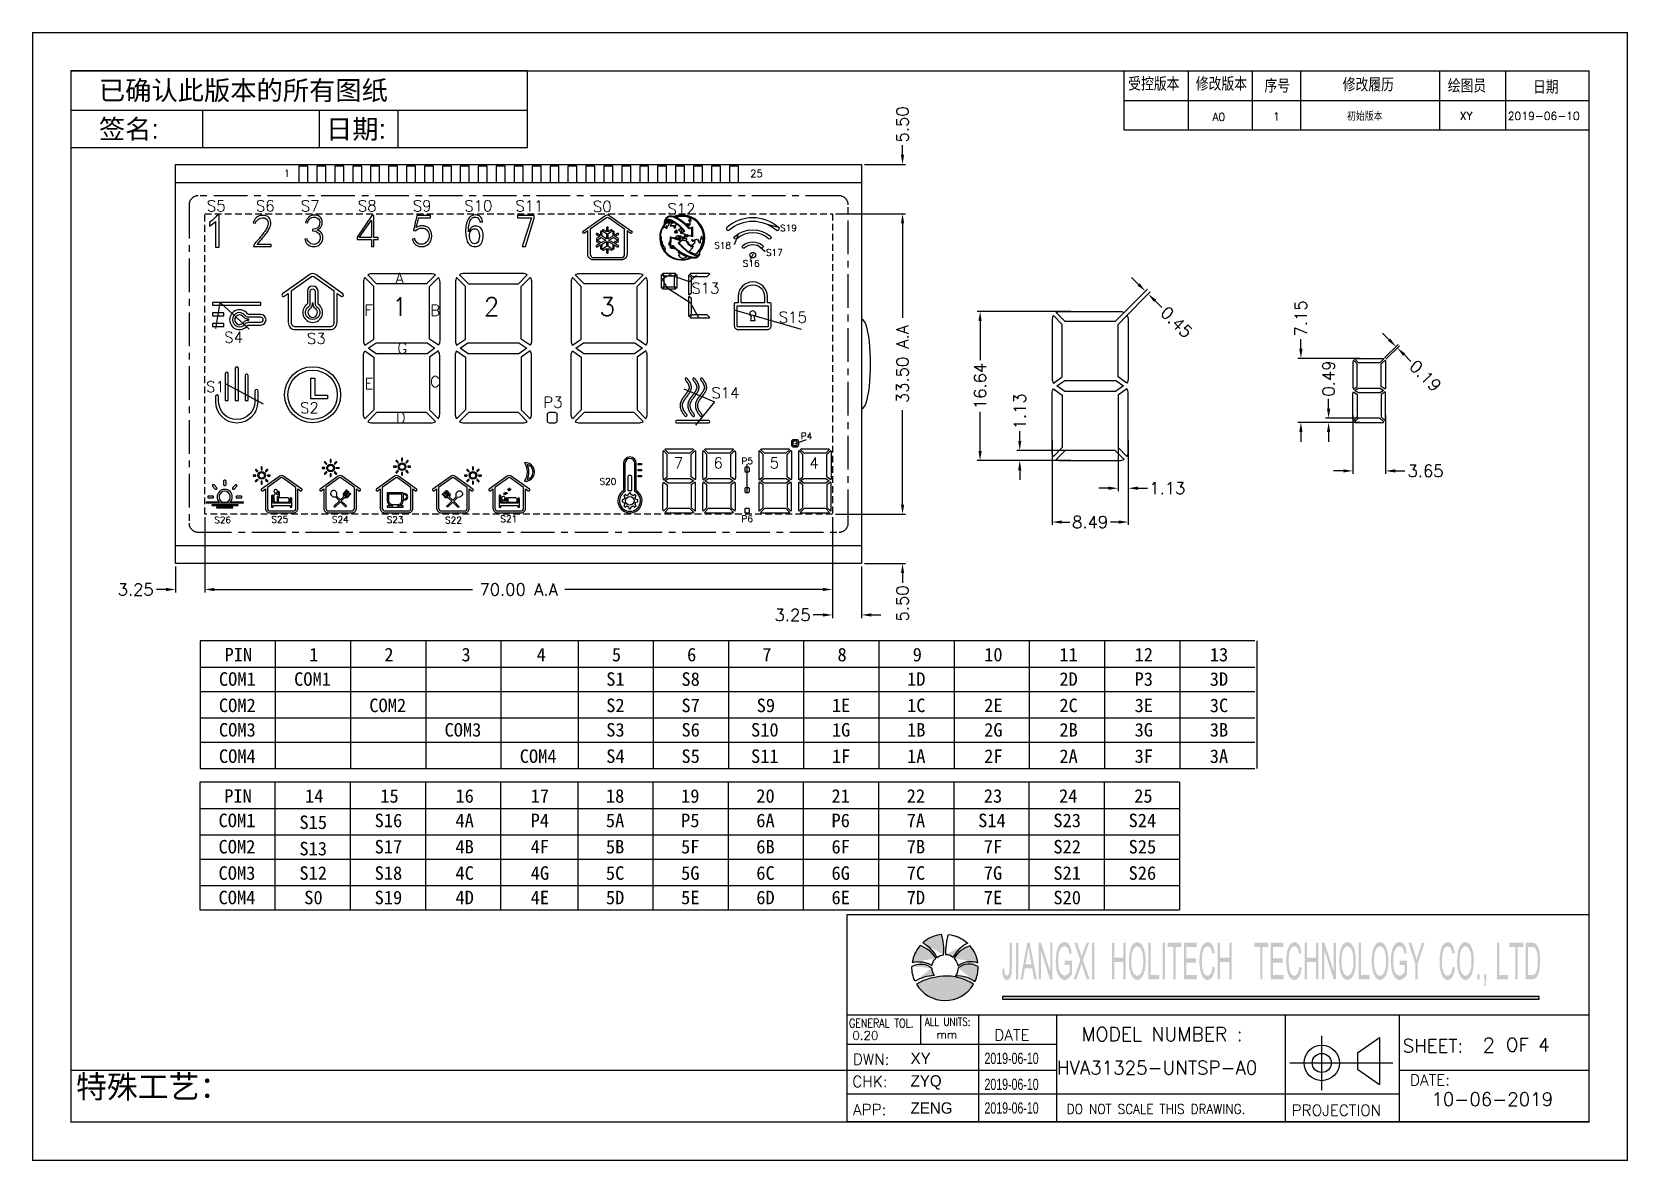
# Model space of a CAD drawing. Header units: millimetres. Extents: x 50 to 800, y 302 to 428.
# Drawn here: x 240.5 to 418.5, y 302.2 to 428.1 of the extents above; entities that cross this region are included whole.
import ezdxf
from ezdxf.enums import TextEntityAlignment as Align

# ---------------------------------------------------------------- set-up
doc = ezdxf.new("R2010")
doc.units = ezdxf.units.MM
doc.header["$LTSCALE"] = 3
doc.linetypes.add('CENTER', pattern=[2, 1.25, -0.25, 0.25, -0.25])
doc.linetypes.add('HIDDEN', pattern=[0.375, 0.25, -0.125])
doc.layers.get('0').update_dxf_attribs({"linetype": 'CONTINUOUS'})
doc.layers.get('DEFPOINTS').update_dxf_attribs({"linetype": 'CONTINUOUS'})
for name, color, linetype in [('1', 4, 'CONTINUOUS'), ('DIM', 4, 'CONTINUOUS'), ('DWG', 7, 'CONTINUOUS'), ('SPEC', 7, 'CONTINUOUS'), ('title', 7, 'CONTINUOUS')]:
    doc.layers.add(name, color=color, linetype=linetype)
doc.styles.add('na', font='FZSTK.TTF', dxfattribs={"height": 0.8})
doc.styles.add('ROMANC', font='romanc')
doc.styles.add('ROMANS', font='romans.shx')
doc.styles.add('title', font='arial.ttf', dxfattribs={"width": 0.8, "height": 5})
doc.styles.add('WMF-宋体0', font='SimSun.ttf')
doc.dimstyles.new('LCDDIM', dxfattribs={"dimtxt": 0.7, "dimasz": 0.56, "dimexe": 0.175, "dimexo": 0.175, "dimgap": 0.14, "dimtad": 0, "dimzin": 0, "dimdsep": 46, "dimtxsty": 'ROMANS', "dimcen": 2.5, "dimadec": 0, "dimazin": 0, "dimtfac": 1, "dimtofl": 0, "dimtmove": 0, "dimatfit": 3, "dimfxl": 0, "dimarcsym": 0})

msp = doc.modelspace()

# ---------------------------------------------------------------- texts
at = {"layer": 'DIM'}
for s, height, style, p in [('S5', 1.2192, 'ROMANS', (259.989, 408.07)), ('S6', 1.2192, 'ROMANS', (265.469, 408.07)), ('S7', 1.2192, 'ROMANS', (270.468, 408.07)), ('S8', 1.2192, 'ROMANS', (276.83, 408.07)), ('S9', 1.2192, 'ROMANS', (282.959, 408.07)), ('S10', 1.2192, 'ROMANS', (288.706, 408.07)), ('S11', 1.2192, 'ROMANS', (294.4, 408.07)), ('S0', 1.2192, 'ROMANS', (303.035, 408.005)), ('S12', 1.2192, 'ROMANS', (311.352, 407.742)), ('S19', 0.7315, 'ROMANS', (323.913, 405.848)), ('S18', 0.7315, 'ROMANS', (316.57, 403.904)), ('S16', 0.7315, 'ROMANS', (319.755, 401.903)), ('S17', 0.7315, 'ROMANS', (322.338, 403.105)), ('A', 1.219, 'ROMANS', (281.023, 400.003)), ('S13', 1.2192, 'ROMANS', (314.018, 398.895)), ('F', 1.219, 'ROMANS', (277.566, 396.435)), ('1', 2.032, 'ROMANS', (280.639, 396.423)), ('B', 1.219, 'ROMANS', (284.906, 396.411)), ('2', 2.032, 'ROMANS', (290.879, 396.423)), ('3', 2.032, 'ROMANS', (303.783, 396.423)), ('S15', 1.2192, 'ROMANS', (323.77, 395.655)), ('S4', 1.2192, 'ROMANS', (261.94, 393.42)), ('S3', 1.2192, 'ROMANS', (271.15, 393.286)), ('G', 1.219, 'ROMANS', (281.229, 392.2)), ('S1', 1.2192, 'ROMANS', (259.9, 387.909)), ('E', 1.219, 'ROMANS', (277.584, 388.257)), ('C', 1.219, 'ROMANS', (284.887, 388.473)), ('S14', 1.2192, 'ROMANS', (316.257, 387.228)), ('S2', 1.2192, 'ROMANS', (270.381, 385.551)), ('P3', 1.2192, 'ROMANS', (297.518, 386.176)), ('D', 1.219, 'ROMANS', (281.064, 384.446)), ('P4', 0.7315, 'ROMANS', (326.221, 382.66)), ('7', 1.219, 'ROMANS', (312.06, 379.408)), ('6', 1.219, 'ROMANS', (316.49, 379.408)), ('P5', 0.7315, 'ROMANS', (319.598, 379.871)), ('5', 1.219, 'ROMANS', (322.755, 379.408)), ('4', 1.219, 'ROMANS', (327.185, 379.408)), ('S20', 0.7315, 'ROMANS', (303.779, 377.59)), ('S26', 0.7315, 'ROMANS', (260.819, 373.294)), ('S25', 0.7315, 'ROMANS', (267.181, 373.354)), ('S24', 0.7315, 'ROMANS', (273.936, 373.339)), ('S23', 0.7315, 'ROMANS', (280.039, 373.324)), ('S22', 0.7315, 'ROMANS', (286.549, 373.278)), ('S21', 0.7315, 'ROMANS', (292.721, 373.414)), ('P6', 0.7315, 'ROMANS', (319.598, 373.431)), ('PIN', 1.5096, 'WMF-宋体0', (261.968, 357.894)), ('1', 1.51, 'WMF-宋体0', (271.402, 357.894)), ('2', 1.51, 'WMF-宋体0', (279.789, 357.894)), ('3', 1.51, 'WMF-宋体0', (288.385, 357.894)), ('4', 1.51, 'WMF-宋体0', (296.771, 357.894)), ('5', 1.51, 'WMF-宋体0', (305.158, 357.894)), ('6', 1.51, 'WMF-宋体0', (313.544, 357.894)), ('7', 1.51, 'WMF-宋体0', (321.931, 357.894)), ('8', 1.51, 'WMF-宋体0', (330.317, 357.894)), ('9', 1.51, 'WMF-宋体0', (338.704, 357.894)), ('10', 1.5096, 'WMF-宋体0', (346.671, 357.894)), ('11', 1.5096, 'WMF-宋体0', (355.057, 357.894)), ('12', 1.5096, 'WMF-宋体0', (363.444, 357.894)), ('13', 1.5096, 'WMF-宋体0', (371.83, 357.894)), ('COM1', 1.5096, 'WMF-宋体0', (261.339, 355.168)), ('COM1', 1.5096, 'WMF-宋体0', (269.725, 355.168)), ('S1', 1.5096, 'WMF-宋体0', (304.529, 355.168)), ('S8', 1.5096, 'WMF-宋体0', (312.915, 355.168)), ('1D', 1.5096, 'WMF-宋体0', (338.075, 355.168)), ('2D', 1.5096, 'WMF-宋体0', (355.057, 355.168)), ('P3', 1.5096, 'WMF-宋体0', (363.444, 355.168)), ('3D', 1.5096, 'WMF-宋体0', (371.83, 355.168)), ('COM2', 1.5096, 'WMF-宋体0', (261.339, 352.233)), ('COM2', 1.5096, 'WMF-宋体0', (278.112, 352.233)), ('S2', 1.5096, 'WMF-宋体0', (304.529, 352.233)), ('S7', 1.5096, 'WMF-宋体0', (312.915, 352.233)), ('S9', 1.5096, 'WMF-宋体0', (321.302, 352.233)), ('1E', 1.5096, 'WMF-宋体0', (329.688, 352.233)), ('1C', 1.5096, 'WMF-宋体0', (338.075, 352.233)), ('2E', 1.5096, 'WMF-宋体0', (346.671, 352.233)), ('2C', 1.5096, 'WMF-宋体0', (355.057, 352.233)), ('3E', 1.5096, 'WMF-宋体0', (363.444, 352.233)), ('3C', 1.5096, 'WMF-宋体0', (371.83, 352.233)), ('COM3', 1.5096, 'WMF-宋体0', (261.339, 349.508)), ('COM3', 1.5096, 'WMF-宋体0', (286.498, 349.508)), ('S3', 1.5096, 'WMF-宋体0', (304.529, 349.508)), ('S6', 1.5096, 'WMF-宋体0', (312.915, 349.508)), ('S10', 1.5096, 'WMF-宋体0', (320.673, 349.508)), ('1G', 1.5096, 'WMF-宋体0', (329.688, 349.508)), ('1B', 1.5096, 'WMF-宋体0', (338.075, 349.508)), ('2G', 1.5096, 'WMF-宋体0', (346.671, 349.508)), ('2B', 1.5096, 'WMF-宋体0', (355.057, 349.508)), ('3G', 1.5096, 'WMF-宋体0', (363.444, 349.508)), ('3B', 1.5096, 'WMF-宋体0', (371.83, 349.508)), ('COM4', 1.5096, 'WMF-宋体0', (261.339, 346.572)), ('COM4', 1.5096, 'WMF-宋体0', (294.885, 346.572)), ('S4', 1.5096, 'WMF-宋体0', (304.529, 346.572)), ('S5', 1.5096, 'WMF-宋体0', (312.915, 346.572)), ('S11', 1.5096, 'WMF-宋体0', (320.673, 346.572)), ('1F', 1.5096, 'WMF-宋体0', (329.688, 346.572)), ('1A', 1.5096, 'WMF-宋体0', (338.075, 346.572)), ('2F', 1.5096, 'WMF-宋体0', (346.671, 346.572)), ('2A', 1.5096, 'WMF-宋体0', (355.057, 346.572)), ('3F', 1.5096, 'WMF-宋体0', (363.444, 346.572)), ('3A', 1.5096, 'WMF-宋体0', (371.83, 346.572)), ('PIN', 1.5096, 'WMF-宋体0', (261.928, 342.135)), ('14', 1.5096, 'WMF-宋体0', (270.943, 342.135)), ('15', 1.5096, 'WMF-宋体0', (279.33, 342.135)), ('16', 1.5096, 'WMF-宋体0', (287.716, 342.135)), ('17', 1.5096, 'WMF-宋体0', (296.103, 342.135)), ('18', 1.5096, 'WMF-宋体0', (304.489, 342.135)), ('19', 1.5096, 'WMF-宋体0', (312.875, 342.135)), ('20', 1.5096, 'WMF-宋体0', (321.262, 342.135)), ('21', 1.5096, 'WMF-宋体0', (329.648, 342.135)), ('22', 1.5096, 'WMF-宋体0', (338.035, 342.135)), ('23', 1.5096, 'WMF-宋体0', (346.631, 342.135)), ('24', 1.5096, 'WMF-宋体0', (355.017, 342.135)), ('25', 1.5096, 'WMF-宋体0', (363.404, 342.135)), ('COM1', 1.5096, 'WMF-宋体0', (261.299, 339.409)), ('S15', 1.5096, 'WMF-宋体0', (270.314, 339.2)), ('S16', 1.5096, 'WMF-宋体0', (278.701, 339.409)), ('4A', 1.5096, 'WMF-宋体0', (287.716, 339.409)), ('P4', 1.5096, 'WMF-宋体0', (296.103, 339.409)), ('5A', 1.5096, 'WMF-宋体0', (304.489, 339.409)), ('P5', 1.5096, 'WMF-宋体0', (312.875, 339.409)), ('6A', 1.5096, 'WMF-宋体0', (321.262, 339.409)), ('P6', 1.5096, 'WMF-宋体0', (329.648, 339.409)), ('7A', 1.5096, 'WMF-宋体0', (338.035, 339.409)), ('S14', 1.5096, 'WMF-宋体0', (346.002, 339.409)), ('S23', 1.5096, 'WMF-宋体0', (354.388, 339.409)), ('S24', 1.5096, 'WMF-宋体0', (362.775, 339.409)), ('COM2', 1.5096, 'WMF-宋体0', (261.299, 336.474)), ('S13', 1.5096, 'WMF-宋体0', (270.314, 336.264)), ('S17', 1.5096, 'WMF-宋体0', (278.701, 336.474)), ('4B', 1.5096, 'WMF-宋体0', (287.716, 336.474)), ('4F', 1.5096, 'WMF-宋体0', (296.103, 336.474)), ('5B', 1.5096, 'WMF-宋体0', (304.489, 336.474)), ('5F', 1.5096, 'WMF-宋体0', (312.875, 336.474)), ('6B', 1.5096, 'WMF-宋体0', (321.262, 336.474)), ('6F', 1.5096, 'WMF-宋体0', (329.648, 336.474)), ('7B', 1.5096, 'WMF-宋体0', (338.035, 336.474)), ('7F', 1.5096, 'WMF-宋体0', (346.631, 336.474)), ('S22', 1.5096, 'WMF-宋体0', (354.388, 336.474)), ('S25', 1.5096, 'WMF-宋体0', (362.775, 336.474)), ('COM3', 1.5096, 'WMF-宋体0', (261.299, 333.539)), ('S12', 1.5096, 'WMF-宋体0', (270.314, 333.539)), ('S18', 1.5096, 'WMF-宋体0', (278.701, 333.539)), ('4C', 1.5096, 'WMF-宋体0', (287.716, 333.539)), ('4G', 1.5096, 'WMF-宋体0', (296.103, 333.539)), ('5C', 1.5096, 'WMF-宋体0', (304.489, 333.539)), ('5G', 1.5096, 'WMF-宋体0', (312.875, 333.539)), ('6C', 1.5096, 'WMF-宋体0', (321.262, 333.539)), ('6G', 1.5096, 'WMF-宋体0', (329.648, 333.539)), ('7C', 1.5096, 'WMF-宋体0', (338.035, 333.539)), ('7G', 1.5096, 'WMF-宋体0', (346.631, 333.539)), ('S21', 1.5096, 'WMF-宋体0', (354.388, 333.539)), ('S26', 1.5096, 'WMF-宋体0', (362.775, 333.539)), ('COM4', 1.5096, 'WMF-宋体0', (261.299, 330.813)), ('S0', 1.5096, 'WMF-宋体0', (270.855, 330.813)), ('S19', 1.5096, 'WMF-宋体0', (278.701, 330.813)), ('4D', 1.5096, 'WMF-宋体0', (287.716, 330.813)), ('4E', 1.5096, 'WMF-宋体0', (296.103, 330.813)), ('5D', 1.5096, 'WMF-宋体0', (304.489, 330.813)), ('5E', 1.5096, 'WMF-宋体0', (312.875, 330.813)), ('6D', 1.5096, 'WMF-宋体0', (321.262, 330.813)), ('6E', 1.5096, 'WMF-宋体0', (329.648, 330.813)), ('7D', 1.5096, 'WMF-宋体0', (338.035, 330.813)), ('7E', 1.5096, 'WMF-宋体0', (346.631, 330.813)), ('S20', 1.5096, 'WMF-宋体0', (354.388, 330.813))]:
    msp.add_text(s, height=height, dxfattribs=dict(at, style=style)).set_placement(p)
at = {"layer": 'DWG', "style": 'ROMANS'}
msp.add_text('2', height=1.635, dxfattribs=at).set_placement((402.243, 314.278))

# ---------------------------------------------------------------- blocks, each defined once
blk = doc.blocks.new('*D30')
at = {"layer": 'DEFPOINTS', "color": 0}
for p in [(354.25, 382.87), (362.74, 382.87), (362.74, 373.43)]:
    blk.add_point(p, dxfattribs=at)
at = {"layer": 'DIM', "color": 0, "lineweight": -2}
for p, q in [((354.25, 382.54), (354.25, 373.1)), ((362.74, 382.54), (362.74, 373.1)), ((355.32, 373.43), (356.22, 373.43)), ((361.67, 373.43), (360.77, 373.43))]:
    blk.add_line(p, q, dxfattribs=at)
at = {"layer": 'DIM', "color": 0}
for points in [[(355.32, 373.61), (355.32, 373.25), (354.25, 373.43)], [(361.67, 373.61), (361.67, 373.25), (362.74, 373.43)]]:
    blk.add_solid(points, dxfattribs=at)
at = {"layer": 'DIM', "color": 0, "insert": (358.49, 373.43), "char_height": 1.34, "attachment_point": 5, "style": 'ROMANS'}
blk.add_mtext('8.49', dxfattribs=at)
blk = doc.blocks.new('*D31')
at = {"layer": 'DEFPOINTS', "color": 0}
for p in [(346.22, 396.92), (356.67, 396.92), (356.67, 380.28)]:
    blk.add_point(p, dxfattribs=at)
at = {"layer": 'DIM', "color": 0, "lineweight": -2}
for p, q in [((356.34, 396.92), (345.88, 396.92)), ((346.22, 395.85), (346.22, 391.48)), ((346.22, 381.35), (346.22, 385.72)), ((356.34, 380.28), (345.88, 380.28))]:
    blk.add_line(p, q, dxfattribs=at)
at = {"layer": 'DIM', "color": 0}
for points in [[(346.04, 395.85), (346.39, 395.85), (346.22, 396.92)], [(346.04, 381.35), (346.39, 381.35), (346.22, 380.28)]]:
    blk.add_solid(points, dxfattribs=at)
at = {"layer": 'DIM', "color": 0, "insert": (346.22, 388.6), "char_height": 1.34, "attachment_point": 5, "rotation": 90, "style": 'ROMANS'}
blk.add_mtext('16.64', dxfattribs=at)
blk = doc.blocks.new('*D32')
at = {"layer": 'DEFPOINTS', "color": 0}
for p in [(350.64, 381.41), (356.23, 381.41), (356.67, 380.28)]:
    blk.add_point(p, dxfattribs=at)
at = {"layer": 'DIM', "color": 0, "lineweight": -2}
for p, q in [((350.64, 382.48), (350.64, 383.56)), ((355.89, 381.41), (350.3, 381.41)), ((356.34, 380.28), (350.3, 380.28)), ((350.64, 379.21), (350.64, 378.14))]:
    blk.add_line(p, q, dxfattribs=at)
at = {"layer": 'DIM', "color": 0}
for points in [[(350.46, 382.48), (350.82, 382.48), (350.64, 381.41)], [(350.46, 379.21), (350.82, 379.21), (350.64, 380.28)]]:
    blk.add_solid(points, dxfattribs=at)
at = {"layer": 'DIM', "color": 0, "insert": (350.64, 385.77), "char_height": 1.34, "attachment_point": 5, "rotation": 90, "style": 'ROMANS'}
blk.add_mtext('1.13', dxfattribs=at)
blk = doc.blocks.new('*D33')
at = {"layer": 'DEFPOINTS', "color": 0}
for p in [(364.96, 398.85), (361.67, 396.17), (361.99, 395.85)]:
    blk.add_point(p, dxfattribs=at)
at = {"layer": 'DIM', "color": 0, "lineweight": -2}
for p, q in [((363.88, 399.92), (363.12, 400.68)), ((361.9, 396.41), (364.88, 399.4)), ((362.22, 396.09), (365.2, 399.09)), ((365.73, 398.09), (366.49, 397.34))]:
    blk.add_line(p, q, dxfattribs=at)
at = {"layer": 'DIM', "color": 0}
for points in [[(364.01, 400.05), (363.76, 399.8), (364.64, 399.17)], [(365.85, 398.22), (365.6, 397.97), (364.96, 398.85)]]:
    blk.add_solid(points, dxfattribs=at)
at = {"layer": 'DIM', "color": 0, "insert": (368.12, 395.71), "char_height": 1.34, "attachment_point": 5, "rotation": 315.1752, "style": 'ROMANS'}
blk.add_mtext('0.45', dxfattribs=at)
blk = doc.blocks.new('*D34')
at = {"layer": 'DEFPOINTS', "color": 0}
for p in [(361.61, 382.51), (362.74, 382.51), (362.74, 377.2)]:
    blk.add_point(p, dxfattribs=at)
at = {"layer": 'DIM', "color": 0, "lineweight": -2}
for p, q in [((361.61, 382.17), (361.61, 376.86)), ((362.74, 382.17), (362.74, 376.86)), ((360.53, 377.2), (359.46, 377.2)), ((363.81, 377.2), (364.88, 377.2))]:
    blk.add_line(p, q, dxfattribs=at)
at = {"layer": 'DIM', "color": 0}
for points in [[(360.53, 377.38), (360.53, 377.02), (361.61, 377.2)], [(363.81, 377.38), (363.81, 377.02), (362.74, 377.2)]]:
    blk.add_solid(points, dxfattribs=at)
at = {"layer": 'DIM', "color": 0, "insert": (367.1, 377.2), "char_height": 1.34, "attachment_point": 5, "style": 'ROMANS'}
blk.add_mtext('1.13', dxfattribs=at)
blk = doc.blocks.new('*D35')
at = {"layer": 'DEFPOINTS', "color": 0}
for p in [(387.79, 385.7), (391.43, 385.7), (391.43, 379.13)]:
    blk.add_point(p, dxfattribs=at)
at = {"layer": 'DIM', "color": 0, "lineweight": -2}
for p, q in [((387.79, 385.37), (387.79, 378.8)), ((391.43, 385.37), (391.43, 378.8)), ((386.71, 379.13), (385.64, 379.13)), ((392.51, 379.13), (393.58, 379.13))]:
    blk.add_line(p, q, dxfattribs=at)
at = {"layer": 'DIM', "color": 0}
for points in [[(386.71, 379.31), (386.71, 378.95), (387.79, 379.13)], [(392.51, 379.31), (392.51, 378.95), (391.43, 379.13)]]:
    blk.add_solid(points, dxfattribs=at)
at = {"layer": 'DIM', "color": 0, "insert": (395.89, 379.13), "char_height": 1.34, "attachment_point": 5, "style": 'ROMANS'}
blk.add_mtext('3.65', dxfattribs=at)
blk = doc.blocks.new('*D36')
at = {"layer": 'DEFPOINTS', "color": 0}
for p in [(381.99, 391.68), (388.94, 391.68), (388.94, 384.53)]:
    blk.add_point(p, dxfattribs=at)
at = {"layer": 'DIM', "color": 0, "lineweight": -2}
for p, q in [((381.99, 392.75), (381.99, 393.82)), ((388.61, 391.68), (381.65, 391.68)), ((388.61, 384.53), (381.65, 384.53)), ((381.99, 383.45), (381.99, 382.38))]:
    blk.add_line(p, q, dxfattribs=at)
at = {"layer": 'DIM', "color": 0}
for points in [[(381.81, 392.75), (382.17, 392.75), (381.99, 391.68)], [(381.81, 383.45), (382.17, 383.45), (381.99, 384.53)]]:
    blk.add_solid(points, dxfattribs=at)
at = {"layer": 'DIM', "color": 0, "insert": (381.99, 396.13), "char_height": 1.34, "attachment_point": 5, "rotation": 90, "style": 'ROMANS'}
blk.add_mtext('7.15', dxfattribs=at)
blk = doc.blocks.new('*D37')
at = {"layer": 'DEFPOINTS', "color": 0}
for p in [(385.08, 385.01), (388.94, 385.01), (388.94, 384.53)]:
    blk.add_point(p, dxfattribs=at)
at = {"layer": 'DIM', "color": 0, "lineweight": -2}
for p, q in [((385.08, 386.08), (385.08, 387.16)), ((388.61, 385.01), (384.74, 385.01)), ((388.61, 384.53), (384.74, 384.53)), ((385.08, 383.45), (385.08, 382.38))]:
    blk.add_line(p, q, dxfattribs=at)
at = {"layer": 'DIM', "color": 0}
for points in [[(384.9, 386.08), (385.26, 386.08), (385.08, 385.01)], [(384.9, 383.45), (385.26, 383.45), (385.08, 384.53)]]:
    blk.add_solid(points, dxfattribs=at)
at = {"layer": 'DIM', "color": 0, "insert": (385.08, 389.43), "char_height": 1.34, "attachment_point": 5, "rotation": 90, "style": 'ROMANS'}
blk.add_mtext('0.49', dxfattribs=at)
blk = doc.blocks.new('*D38')
at = {"layer": 'DEFPOINTS', "color": 0}
for p in [(392.74, 392.85), (391.1, 391.48), (391.24, 391.34)]:
    blk.add_point(p, dxfattribs=at)
at = {"layer": 'DIM', "color": 0, "lineweight": -2}
for p, q in [((391.84, 393.74), (391.08, 394.5)), ((391.33, 391.72), (392.83, 393.23)), ((391.47, 391.58), (392.97, 393.09)), ((393.5, 392.1), (394.26, 391.34))]:
    blk.add_line(p, q, dxfattribs=at)
at = {"layer": 'DIM', "color": 0}
for points in [[(391.96, 393.87), (391.71, 393.62), (392.6, 392.99)], [(393.62, 392.22), (393.37, 391.97), (392.74, 392.85)]]:
    blk.add_solid(points, dxfattribs=at)
at = {"layer": 'DIM', "color": 0, "insert": (395.87, 389.73), "char_height": 1.34, "attachment_point": 5, "rotation": 315.1752, "style": 'ROMANS'}
blk.add_mtext('0.19', dxfattribs=at)
blk = doc.blocks.new('SPC')
at = {"layer": 'DWG'}
for points in [[(4.58, 38.8), (4.47, 38.65), (4.34, 38.52), (4.21, 38.38), (4.08, 38.26), (3.93, 38.14), (3.77, 38.02), (3.77, 37.63), (3.88, 37.7), (4.04, 37.81), (4.2, 37.92), (4.33, 38.03), (4.46, 38.15), (4.46, 35.27), (4.87, 35.27), (4.87, 38.86), (4.62, 38.86)], [(9.95, 38.81), (9.79, 38.82), (9.6, 38.81), (9.49, 38.8), (9.32, 38.76), (9.17, 38.69), (9.03, 38.6), (8.97, 38.54), (8.87, 38.42), (8.78, 38.28), (8.69, 38.11), (8.64, 38), (8.9, 37.95), (8.96, 38.09), (9.08, 38.25), (9.21, 38.37), (9.3, 38.43), (9.47, 38.51), (9.66, 38.55), (9.71, 38.56), (9.91, 38.53), (10.09, 38.44), (10.14, 38.39), (10.26, 38.23), (10.33, 38.04), (10.33, 37.89), (10.29, 37.71), (10.22, 37.5), (10.21, 37.47), (10.14, 37.34), (10.05, 37.19), (9.95, 37.03), (9.82, 36.86), (9.67, 36.66), (9.58, 36.55), (9.44, 36.38), (9.31, 36.22), (9.19, 36.08), (9.07, 35.96), (8.97, 35.87), (8.9, 35.79), (8.79, 35.65), (8.73, 35.5), (8.7, 35.34), (8.7, 35.34), (10.67, 35.34), (10.67, 35.57), (9.08, 35.57), (9.3, 35.82), (9.45, 36), (9.6, 36.18), (9.74, 36.34), (9.86, 36.5), (9.97, 36.64), (10.08, 36.77), (10.16, 36.89), (10.24, 37), (10.31, 37.1), (10.37, 37.2), (10.47, 37.38), (10.55, 37.55), (10.6, 37.7), (10.63, 37.84), (10.63, 38.03), (10.6, 38.2), (10.55, 38.35), (10.51, 38.43), (10.4, 38.57), (10.28, 38.68), (10.28, 38.68), (10.11, 38.76)], [(16.21, 38.54), (16.09, 38.66), (15.95, 38.76), (15.85, 38.79), (15.69, 38.83), (15.51, 38.84), (15.32, 38.83), (15.2, 38.81), (15.03, 38.76), (14.9, 38.68), (14.78, 38.56), (14.68, 38.45), (14.59, 38.3), (14.51, 38.14), (14.47, 38.04), (14.7, 38), (14.79, 38.2), (14.9, 38.37), (15.03, 38.49), (15.18, 38.57), (15.37, 38.62), (15.57, 38.61), (15.76, 38.55), (15.92, 38.42), (16.03, 38.25), (16.07, 38.05), (16.06, 37.84), (16, 37.65), (15.88, 37.5), (15.77, 37.41), (15.61, 37.33), (15.42, 37.28), (15.25, 37.26), (15.25, 37.1), (15.35, 37.09), (15.56, 37.04), (15.73, 36.97), (15.88, 36.89), (15.98, 36.78), (16.07, 36.61), (16.11, 36.4), (16.11, 36.21), (16.05, 36.02), (15.95, 35.85), (15.83, 35.72), (15.66, 35.63), (15.46, 35.59), (15.28, 35.6), (15.09, 35.66), (14.93, 35.78), (14.82, 35.89), (14.72, 36.06), (14.66, 36.19), (14.41, 36.15), (14.41, 36.15), (14.47, 35.97), (14.54, 35.81), (14.64, 35.68), (14.75, 35.57), (14.76, 35.57), (14.9, 35.46), (15.05, 35.39), (15.22, 35.35), (15.4, 35.34), (15.42, 35.34), (15.6, 35.35), (15.76, 35.38), (15.92, 35.45), (16.06, 35.55), (16.1, 35.58), (16.21, 35.71), (16.31, 35.84), (16.37, 36), (16.41, 36.18), (16.42, 36.3), (16.41, 36.48), (16.38, 36.64), (16.31, 36.78), (16.3, 36.81), (16.18, 36.94), (16.05, 37.04), (15.78, 37.18), (15.92, 37.27), (16.07, 37.39), (16.19, 37.52), (16.28, 37.65), (16.33, 37.8), (16.35, 37.87), (16.36, 38.05), (16.35, 38.22), (16.31, 38.38), (16.3, 38.4)], [(21.89, 38.79), (20.23, 36.39), (20.23, 36.13), (21.84, 36.13), (21.84, 35.34), (22.09, 35.34), (22.09, 36.13), (22.59, 36.13), (22.59, 36.35), (22.09, 36.35), (22.09, 38.79)], [(21.84, 36.35), (20.46, 36.35), (21.84, 38.29)], [(26.89, 38.79), (26.85, 38.59), (26.79, 38.29), (26.73, 38.02), (26.68, 37.78), (26.63, 37.58), (26.59, 37.41), (26.56, 37.27), (26.54, 37.16), (26.53, 37.12), (26.77, 37.09), (26.87, 37.2), (27.03, 37.31), (27.22, 37.38), (27.32, 37.4), (27.52, 37.41), (27.71, 37.38), (27.79, 37.35), (27.96, 37.25), (28.1, 37.1), (28.16, 37), (28.23, 36.82), (28.26, 36.61), (28.26, 36.47), (28.23, 36.28), (28.18, 36.1), (28.11, 35.98), (27.99, 35.83), (27.84, 35.71), (27.78, 35.68), (27.61, 35.62), (27.42, 35.6), (27.2, 35.62), (27.07, 35.65), (26.93, 35.75), (26.81, 35.89), (26.72, 36.07), (26.67, 36.23), (26.42, 36.16), (26.43, 36.11), (26.49, 35.93), (26.57, 35.77), (26.66, 35.65), (26.78, 35.55), (26.84, 35.5), (27, 35.42), (27.16, 35.36), (27.32, 35.34), (27.33, 35.34), (27.52, 35.34), (27.7, 35.36), (27.86, 35.42), (27.94, 35.45), (28.1, 35.54), (28.23, 35.65), (28.29, 35.71), (28.39, 35.85), (28.46, 36.02), (28.49, 36.11), (28.54, 36.29), (28.56, 36.46), (28.56, 36.52), (28.55, 36.71), (28.52, 36.88), (28.51, 36.92), (28.44, 37.09), (28.36, 37.26), (28.3, 37.33), (28.18, 37.45), (28.02, 37.54), (27.87, 37.59), (27.7, 37.64), (27.52, 37.66), (27.49, 37.66), (27.32, 37.64), (27.15, 37.6), (26.83, 37.47), (26.91, 37.74), (26.95, 37.9), (27, 38.08), (27.04, 38.28), (27.09, 38.55), (28.42, 38.55), (28.42, 38.79)], [(33.25, 38.61), (33.42, 38.63), (33.48, 38.63), (33.67, 38.57), (33.79, 38.44), (33.84, 38.37), (33.91, 38.21), (33.93, 38.09), (34.25, 38.09), (34.24, 38.19), (34.2, 38.34), (34.14, 38.47), (34.04, 38.61), (34, 38.65), (33.88, 38.75), (33.75, 38.82), (33.61, 38.86), (33.44, 38.87), (33.39, 38.87), (33.23, 38.85), (33.09, 38.81), (32.96, 38.74), (32.84, 38.65), (32.74, 38.54), (32.64, 38.4), (32.62, 38.35), (32.55, 38.22), (32.49, 38.08), (32.45, 37.94), (32.41, 37.78), (32.38, 37.61), (32.36, 37.44), (32.34, 37.25), (32.34, 37.05), (32.34, 36.98), (32.35, 36.77), (32.36, 36.57), (32.39, 36.39), (32.42, 36.23), (32.46, 36.08), (32.5, 35.95), (32.56, 35.83), (32.62, 35.73), (32.69, 35.64), (32.8, 35.53), (32.92, 35.45), (33.06, 35.38), (33.2, 35.35), (33.36, 35.34), (33.39, 35.34), (33.57, 35.35), (33.72, 35.39), (33.85, 35.45), (33.97, 35.54), (34.06, 35.65), (34.12, 35.73), (34.18, 35.86), (34.23, 36), (34.27, 36.16), (34.29, 36.34), (34.3, 36.53), (34.3, 36.6), (34.28, 36.79), (34.25, 36.95), (34.21, 37.1), (34.14, 37.23), (34.06, 37.35), (34, 37.42), (33.88, 37.51), (33.75, 37.58), (33.61, 37.62), (33.44, 37.63), (33.37, 37.63), (33.22, 37.6), (33.08, 37.54), (32.99, 37.47), (32.89, 37.35), (32.66, 36.98), (32.66, 37.23), (32.67, 37.45), (32.69, 37.64), (32.72, 37.82), (32.76, 37.99), (32.8, 38.13), (32.86, 38.26), (32.96, 38.41), (33.09, 38.53)], [(38.11, 38.56), (39.67, 38.56), (38.66, 35.34), (39, 35.34), (39.97, 38.5), (39.97, 38.8), (38.11, 38.8)], [(55.29, 38.67), (55.26, 38.67), (55.23, 38.68), (55.19, 38.68), (55.16, 38.67), (55.13, 38.67), (55.1, 38.67), (55.07, 38.67), (55.04, 38.66), (55.01, 38.65), (54.98, 38.64), (54.96, 38.64), (54.93, 38.62), (54.91, 38.61), (54.88, 38.59), (54.86, 38.57), (54.83, 38.56), (54.81, 38.54), (54.79, 38.52), (54.77, 38.49), (54.75, 38.47), (54.73, 38.45), (54.71, 38.42), (54.69, 38.4), (54.67, 38.37), (54.65, 38.35), (54.64, 38.32), (54.62, 38.29), (54.61, 38.26), (54.6, 38.23), (54.59, 38.2), (54.59, 38.2), (54.58, 38.17), (54.57, 38.15), (54.59, 38.18), (54.59, 38.18), (54.61, 38.22), (54.63, 38.25), (54.66, 38.28), (54.69, 38.31), (54.72, 38.33), (54.75, 38.35), (54.79, 38.36), (54.83, 38.38), (54.87, 38.38), (54.91, 38.38), (54.95, 38.39), (54.98, 38.38), (55.02, 38.38), (55.05, 38.37), (55.09, 38.36), (55.12, 38.36), (55.16, 38.35), (55.19, 38.33), (55.22, 38.32), (55.26, 38.31), (55.29, 38.3), (55.32, 38.28), (55.35, 38.27), (55.38, 38.25), (55.41, 38.24), (55.44, 38.22), (55.47, 38.2), (55.5, 38.19), (55.53, 38.17), (55.56, 38.15), (55.59, 38.13), (55.62, 38.12), (55.65, 38.1), (55.68, 38.08), (55.71, 38.06), (55.73, 38.04), (55.76, 38.02), (55.79, 38), (55.82, 37.98), (55.84, 37.96), (55.87, 37.94), (55.9, 37.92), (55.93, 37.9), (55.95, 37.88), (55.98, 37.86), (56.01, 37.84), (56.03, 37.82), (56.06, 37.8), (56.08, 37.78), (56.11, 37.75), (56.14, 37.73), (56.16, 37.71), (56.19, 37.69), (56.21, 37.67), (56.24, 37.64), (56.26, 37.62), (56.29, 37.6), (56.31, 37.58), (56.34, 37.55), (56.36, 37.53), (56.39, 37.51), (56.41, 37.48), (56.44, 37.46), (56.46, 37.44), (56.48, 37.41), (56.5, 37.39), (56.52, 37.37), (56.55, 37.34), (56.57, 37.31), (56.59, 37.29), (56.61, 37.26), (56.63, 37.23), (56.63, 37.23), (56.65, 37.21), (56.67, 37.18), (56.69, 37.16), (56.71, 37.13), (56.73, 37.11), (56.8, 37.04), (56.45, 36.84), (57.57, 36.5), (57.58, 37.45), (57.3, 37.31), (57.24, 37.35), (57.21, 37.37), (57.18, 37.4), (57.16, 37.43), (57.13, 37.45), (57.11, 37.48), (57.09, 37.5), (57.07, 37.53), (57.05, 37.55), (57.04, 37.56), (57.02, 37.58), (56.99, 37.61), (56.97, 37.63), (56.95, 37.65), (56.92, 37.68), (56.9, 37.7), (56.87, 37.72), (56.85, 37.74), (56.83, 37.77), (56.8, 37.79), (56.78, 37.81), (56.75, 37.83), (56.73, 37.85), (56.7, 37.88), (56.68, 37.9), (56.65, 37.92), (56.63, 37.94), (56.6, 37.96), (56.57, 37.98), (56.55, 38), (56.52, 38.02), (56.5, 38.04), (56.47, 38.06), (56.44, 38.08), (56.42, 38.1), (56.39, 38.12), (56.37, 38.14), (56.34, 38.16), (56.31, 38.18), (56.28, 38.2), (56.26, 38.22), (56.23, 38.24), (56.2, 38.25), (56.17, 38.27), (56.15, 38.29), (56.12, 38.31), (56.09, 38.33), (56.06, 38.34), (56.04, 38.36), (56.01, 38.38), (55.98, 38.39), (55.95, 38.41), (55.92, 38.43), (55.89, 38.44), (55.86, 38.46), (55.83, 38.47), (55.81, 38.49), (55.78, 38.5), (55.75, 38.52), (55.72, 38.54), (55.69, 38.55), (55.66, 38.56), (55.63, 38.58), (55.6, 38.59), (55.59, 38.6), (55.56, 38.61), (55.53, 38.62), (55.5, 38.63), (55.47, 38.64), (55.44, 38.65), (55.41, 38.65), (55.38, 38.66), (55.35, 38.67), (55.32, 38.67)], [(55.58, 37.68), (55.61, 37.67), (55.63, 37.65), (55.66, 37.64), (55.66, 37.64), (55.68, 37.66), (55.7, 37.68), (55.72, 37.7), (55.75, 37.71), (55.78, 37.73), (55.78, 37.74), (55.81, 37.76), (55.79, 37.78), (55.81, 37.8), (55.84, 37.82), (55.5, 38.05), (55.49, 38.04), (55.49, 38.02), (55.46, 38.01), (55.46, 37.97), (55.4, 37.97), (55.4, 37.91), (55.36, 37.91), (55.32, 37.9), (55.28, 37.88), (55.25, 37.85), (55.22, 37.8), (55.19, 37.77), (55.18, 37.75), (55.17, 37.73), (55.16, 37.7), (55.16, 37.65), (55.17, 37.62), (55.19, 37.6), (55.22, 37.6), (55.24, 37.62), (55.27, 37.64), (55.29, 37.66), (55.32, 37.7), (55.37, 37.71), (55.38, 37.68), (55.39, 37.66), (55.42, 37.66), (55.44, 37.67), (55.46, 37.7), (55.49, 37.7), (55.52, 37.7), (55.54, 37.7), (55.56, 37.69)], [(55.75, 37.54), (55.73, 37.54), (55.69, 37.54), (55.68, 37.54), (55.65, 37.54), (55.64, 37.55), (55.61, 37.56), (55.59, 37.56), (55.57, 37.54), (55.57, 37.5), (55.59, 37.48), (55.6, 37.46), (55.62, 37.44), (55.65, 37.43), (55.66, 37.43), (55.7, 37.44), (55.71, 37.45), (55.74, 37.46), (55.78, 37.46), (55.77, 37.5), (55.77, 37.51)], [(56.34, 36.99), (56.37, 37), (56.39, 37.02), (56.42, 37.04), (56.43, 37.06), (56.45, 37.08), (56.45, 37.1), (56.44, 37.13), (56.44, 37.14), (56.44, 37.17), (56.42, 37.18), (56.4, 37.21), (56.43, 37.24), (56.44, 37.26), (56.45, 37.28), (56.44, 37.29), (56.42, 37.32), (56.4, 37.34), (56.38, 37.36), (56.36, 37.38), (56.34, 37.4), (56.33, 37.39), (56.32, 37.38), (56.27, 37.35), (56.26, 37.32), (56.25, 37.3), (56.23, 37.29), (56.22, 37.28), (56.18, 37.28), (56.15, 37.27), (56.13, 37.26), (56.12, 37.25), (56.11, 37.22), (56.11, 37.2), (56.1, 37.17), (56.1, 37.17), (56.12, 37.15), (56.13, 37.14), (56.16, 37.13), (56.19, 37.12), (56.22, 37.1), (56.24, 37.08), (56.25, 37.05), (56.26, 37.02), (56.27, 36.99), (56.3, 36.99), (56.3, 36.99), (56.34, 36.99)], [(57.21, 38.25), (57.23, 38.23), (57.24, 38.22), (57.26, 38.22), (57.28, 38.22), (57.3, 38.23), (57.31, 38.25), (57.34, 38.28), (57.34, 38.3), (57.32, 38.3), (57.28, 38.28), (57.25, 38.28), (57.22, 38.3), (57.19, 38.29)], [(33.83, 36.9), (33.86, 36.73), (33.87, 36.53), (33.87, 36.47), (33.85, 36.26), (33.82, 36.08), (33.78, 35.94), (33.72, 35.83), (33.67, 35.78), (33.53, 35.68), (33.38, 35.64), (33.34, 35.65), (33.18, 35.68), (33.05, 35.76), (32.94, 35.9), (32.91, 35.94), (32.85, 36.08), (32.81, 36.23), (32.78, 36.41), (32.77, 36.61), (32.78, 36.65), (32.8, 36.82), (32.85, 36.98), (32.94, 37.12), (32.95, 37.12), (33.06, 37.24), (33.21, 37.3), (33.38, 37.33), (33.49, 37.31), (33.63, 37.24), (33.74, 37.12), (33.78, 37.04)], [(55.06, 35.83), (55.1, 35.92), (55.13, 35.99), (55.14, 35.99), (55.13, 35.44), (55.05, 35.49), (55.04, 35.6), (55.05, 35.7)], [(58.35, 34.4), (58.33, 34.38), (58.32, 34.36), (58.3, 34.33), (58.28, 34.31), (58.25, 34.29), (58.23, 34.28), (58.2, 34.26), (58.18, 34.24), (58.15, 34.22), (58.12, 34.21), (58.1, 34.2), (58.07, 34.18), (58.04, 34.17), (58.01, 34.16), (57.98, 34.16), (57.95, 34.15), (57.92, 34.14), (57.89, 34.14), (57.86, 34.14), (57.83, 34.13), (57.8, 34.13), (57.77, 34.13), (57.73, 34.13), (57.7, 34.13), (57.67, 34.14), (57.64, 34.14), (57.61, 34.14), (57.58, 34.15), (57.54, 34.15), (57.51, 34.16), (57.48, 34.17), (57.45, 34.17), (57.42, 34.18), (57.39, 34.19), (57.36, 34.2), (57.33, 34.21), (57.32, 34.21), (57.29, 34.22), (57.26, 34.24), (57.23, 34.25), (57.2, 34.26), (57.17, 34.27), (57.13, 34.28), (57.1, 34.3), (57.07, 34.31), (57.04, 34.32), (57.01, 34.34), (56.98, 34.35), (56.95, 34.36), (56.92, 34.38), (56.89, 34.39), (56.87, 34.41), (56.84, 34.42), (56.81, 34.44), (56.78, 34.45), (56.75, 34.47), (56.72, 34.48), (56.69, 34.5), (56.66, 34.51), (56.63, 34.53), (56.6, 34.55), (56.57, 34.56), (56.55, 34.58), (56.52, 34.6), (56.49, 34.61), (56.46, 34.63), (56.43, 34.65), (56.4, 34.66), (56.38, 34.68), (56.35, 34.7), (56.32, 34.72), (56.29, 34.73), (56.26, 34.75), (56.24, 34.77), (56.21, 34.79), (56.18, 34.81), (56.16, 34.83), (56.13, 34.85), (56.1, 34.87), (56.08, 34.89), (56.05, 34.91), (56.02, 34.93), (56, 34.95), (56, 34.95), (55.97, 34.97), (55.95, 34.99), (55.92, 35.01), (55.9, 35.03), (55.87, 35.05), (55.85, 35.07), (55.83, 35.1), (55.8, 35.12), (55.78, 35.14), (55.76, 35.17), (55.73, 35.19), (55.73, 35.19), (55.71, 35.21), (55.69, 35.24), (55.66, 35.26), (55.64, 35.28), (55.62, 35.31), (55.6, 35.33), (55.57, 35.36), (55.54, 35.38), (55.51, 35.4), (55.47, 35.43), (55.4, 35.44), (55.24, 35.31), (55.26, 36.35), (56.36, 35.98), (56.04, 35.73), (56.12, 35.66), (56.14, 35.64), (56.17, 35.61), (56.17, 35.61), (56.2, 35.59), (56.22, 35.57), (56.24, 35.54), (56.26, 35.52), (56.29, 35.5), (56.31, 35.47), (56.33, 35.45), (56.36, 35.42), (56.38, 35.4), (56.4, 35.37), (56.41, 35.37), (56.44, 35.34), (56.46, 35.32), (56.49, 35.29), (56.51, 35.27), (56.53, 35.25), (56.56, 35.22), (56.58, 35.2), (56.61, 35.18), (56.63, 35.16), (56.66, 35.13), (56.68, 35.11), (56.71, 35.09), (56.73, 35.07), (56.76, 35.04), (56.79, 35.02), (56.81, 35), (56.84, 34.98), (56.86, 34.96), (56.89, 34.94), (56.92, 34.92), (56.94, 34.89), (56.97, 34.87), (57, 34.85), (57.02, 34.83), (57.05, 34.81), (57.08, 34.79), (57.11, 34.77), (57.13, 34.75), (57.16, 34.74), (57.19, 34.72), (57.22, 34.7), (57.25, 34.68), (57.28, 34.66), (57.31, 34.64), (57.34, 34.63), (57.37, 34.61), (57.4, 34.59), (57.43, 34.58), (57.46, 34.56), (57.49, 34.55), (57.52, 34.53), (57.55, 34.52), (57.58, 34.5), (57.61, 34.49), (57.65, 34.48), (57.68, 34.46), (57.68, 34.46), (57.71, 34.45), (57.71, 34.45), (57.74, 34.44), (57.77, 34.43), (57.81, 34.42), (57.84, 34.41), (57.88, 34.4), (57.91, 34.39), (57.95, 34.39), (57.98, 34.38), (58.02, 34.38), (58.05, 34.38), (58.09, 34.38), (58.13, 34.38), (58.17, 34.39), (58.21, 34.4), (58.24, 34.41), (58.28, 34.43), (58.3, 34.45), (58.33, 34.47), (58.36, 34.49), (58.39, 34.52), (58.39, 34.53), (58.39, 34.5), (58.38, 34.48), (58.37, 34.45), (58.36, 34.43)], [(55.72, 36.98), (55.7, 36.96), (55.69, 36.96), (55.66, 36.95), (55.63, 36.95), (55.61, 36.97), (55.62, 36.99), (55.65, 36.99), (55.67, 37.01), (55.69, 37.02), (55.71, 37.09), (55.74, 37.09), (55.78, 37.06), (55.77, 37.03), (55.75, 37)], [(56.72, 36.03), (56.75, 36.02), (56.75, 36.02), (56.8, 36.03), (56.87, 36.03), (56.92, 36.04), (56.96, 36.06), (56.99, 36.07), (57, 36.11), (57.02, 36.13), (57.01, 36.16), (57.02, 36.2), (57.01, 36.22), (56.94, 36.23), (56.9, 36.23), (56.89, 36.23), (56.86, 36.22), (56.82, 36.22), (56.76, 36.22), (56.75, 36.24), (56.73, 36.3), (56.72, 36.33), (56.72, 36.36), (56.7, 36.39), (56.63, 36.39), (56.6, 36.38), (56.57, 36.36), (56.59, 36.32), (56.6, 36.29), (56.61, 36.27), (56.63, 36.25), (56.63, 36.21), (56.56, 36.21), (56.52, 36.22), (56.52, 36.27), (56.5, 36.32), (56.46, 36.33), (56.44, 36.42), (56.44, 36.43), (56.44, 36.45), (56.41, 36.47), (56.41, 36.48), (56.37, 36.48), (56.34, 36.49), (56.33, 36.5), (56.31, 36.54), (56.29, 36.55), (56.25, 36.56), (56.25, 36.53), (56.26, 36.5), (56.29, 36.49), (56.31, 36.45), (56.34, 36.44), (56.37, 36.42), (56.37, 36.42), (56.39, 36.4), (56.4, 36.36), (56.38, 36.36), (56.37, 36.35), (56.36, 36.33), (56.37, 36.3), (56.34, 36.31), (56.33, 36.32), (56.34, 36.34), (56.34, 36.34), (56.34, 36.35), (56.33, 36.36), (56.32, 36.38), (56.32, 36.39), (56.31, 36.39), (56.29, 36.4), (56.28, 36.4), (56.27, 36.41), (56.26, 36.41), (56.24, 36.42), (56.24, 36.42), (56.23, 36.43), (56.19, 36.47), (56.18, 36.49), (56.16, 36.5), (56.12, 36.51), (56.12, 36.53), (56.11, 36.55), (56.11, 36.56), (56.1, 36.56), (56.08, 36.55), (56.07, 36.55), (56.06, 36.54), (56.04, 36.53), (56, 36.53), (55.98, 36.53), (55.96, 36.54), (55.94, 36.54), (55.92, 36.53), (55.92, 36.5), (55.89, 36.49), (55.89, 36.48), (55.87, 36.47), (55.85, 36.45), (55.83, 36.45), (55.82, 36.44), (55.8, 36.4), (55.78, 36.38), (55.76, 36.36), (55.72, 36.35), (55.69, 36.35), (55.67, 36.33), (55.78, 36.3), (55.86, 36.29), (55.94, 36.29), (56.01, 36.28), (56.09, 36.27), (56.13, 36.26), (56.12, 36.22), (56.15, 36.19), (56.17, 36.17), (56.49, 36.06), (56.5, 36.08), (56.55, 36.08), (56.59, 36.06), (56.62, 36.05), (56.65, 36.04), (56.69, 36.04)], [(55.9, 37.02), (55.92, 36.98), (55.93, 36.95), (55.94, 36.94), (55.94, 36.92), (55.94, 36.9), (55.92, 36.88), (55.9, 36.87), (55.86, 36.86), (55.82, 36.85), (55.82, 36.85), (55.79, 36.84), (55.76, 36.85), (55.75, 36.85), (55.73, 36.88), (55.75, 36.9), (55.76, 36.91), (55.78, 36.94), (55.8, 36.95), (55.81, 36.98), (55.82, 37), (55.84, 37.02), (55.85, 37.03), (55.84, 37.07), (55.85, 37.11), (55.85, 37.12), (55.83, 37.12), (55.8, 37.13), (55.81, 37.15), (55.82, 37.15), (55.83, 37.16), (55.85, 37.17), (55.85, 37.18), (55.86, 37.2), (55.88, 37.2), (55.9, 37.19), (55.91, 37.17), (55.91, 37.15), (55.9, 37.13), (55.9, 37.1), (55.89, 37.07)], [(56.13, 36.39), (56.11, 36.36), (56.11, 36.34), (56.09, 36.34), (56.08, 36.35), (56.08, 36.37), (56.08, 36.38), (56.07, 36.4), (56.08, 36.43), (56.12, 36.43)], [(56.29, 36.3), (56.26, 36.3), (56.25, 36.29), (56.24, 36.3), (56.2, 36.3), (56.19, 36.3), (56.2, 36.27), (56.22, 36.27), (56.23, 36.25), (56.23, 36.24), (56.26, 36.24), (56.3, 36.26), (56.3, 36.26)], [(56.78, 36.6), (56.77, 36.57), (56.77, 36.57), (56.76, 36.54), (56.76, 36.51), (56.76, 36.49), (56.75, 36.46), (56.75, 36.44), (56.78, 36.44), (56.81, 36.44), (56.82, 36.44), (56.85, 36.45), (56.87, 36.46), (56.91, 36.48), (56.95, 36.48), (56.98, 36.48), (57.03, 36.48), (57.07, 36.48), (57.07, 36.48), (57.11, 36.48), (57.13, 36.48), (57.16, 36.49), (57.17, 36.5), (57, 36.55), (56.99, 36.54), (56.95, 36.54), (56.92, 36.54), (56.89, 36.57), (56.88, 36.58), (56.79, 36.61)], [(57.18, 35.59), (57.17, 35.6), (57.16, 35.61), (57.16, 35.63), (57.17, 35.66), (57.16, 35.71), (57.13, 35.71), (57.1, 35.71), (57.08, 35.73), (57.07, 35.74), (57.06, 35.77), (57.06, 35.77), (57.03, 35.79), (57.02, 35.83), (57.01, 35.85), (57, 35.88), (56.99, 35.9), (57.01, 35.91), (57.03, 35.91), (57.05, 35.9), (57.08, 35.9), (57.1, 35.88), (57.1, 35.87), (57.12, 35.84), (57.14, 35.8), (57.14, 35.77), (57.15, 35.76), (57.2, 35.76), (57.21, 35.7), (57.22, 35.7), (57.23, 35.68), (57.26, 35.65), (57.29, 35.61), (57.32, 35.59), (57.32, 35.59), (57.34, 35.56), (57.36, 35.53), (57.37, 35.52), (57.36, 35.51), (57.33, 35.51), (57.34, 35.49), (57.37, 35.47), (57.37, 35.46), (57.35, 35.45), (57.32, 35.45), (57.3, 35.46), (57.27, 35.48), (57.25, 35.5), (57.23, 35.51), (57.22, 35.54), (57.2, 35.55)], [(57.65, 36.04), (57.61, 36.06), (57.59, 36.1), (57.57, 36.11), (57.55, 36.1), (57.52, 36.1), (57.52, 36.08), (57.52, 36.07), (57.53, 36.06), (57.55, 36.05), (57.56, 36.03), (57.57, 36.02), (57.58, 36.01), (57.59, 36), (57.6, 35.99), (57.61, 35.99), (57.62, 35.98), (57.62, 35.97), (57.63, 35.96), (57.63, 35.95), (57.65, 35.95), (57.67, 35.95), (57.68, 35.95), (57.7, 35.94), (57.71, 35.95), (57.73, 35.96), (57.75, 35.96), (57.76, 35.97), (57.76, 35.98), (57.77, 36), (57.76, 36.02), (57.76, 36.04), (57.74, 36.03), (57.71, 36.03), (57.71, 36.02), (57.68, 36.02)], [(55.56, 35.2), (55.58, 35.18), (55.6, 35.16), (55.63, 35.13), (55.65, 35.11), (55.67, 35.09), (55.6, 35.08), (55.53, 35.11), (55.44, 35.11), (55.3, 35.13), (55.26, 35.17), (55.43, 35.31), (55.45, 35.3), (55.47, 35.29), (55.49, 35.27), (55.51, 35.25), (55.54, 35.23)], [(56.61, 34.02), (56.5, 34.02), (56.41, 34.03), (56.26, 34.14), (56.23, 34.25), (56.13, 34.32), (56.13, 34.38), (56.19, 34.46), (56.21, 34.54), (56.03, 34.77), (56.06, 34.75), (56.09, 34.73), (56.12, 34.71), (56.14, 34.69), (56.17, 34.67), (56.2, 34.66), (56.23, 34.64), (56.26, 34.62), (56.28, 34.6), (56.31, 34.58), (56.34, 34.56), (56.37, 34.55), (56.4, 34.53), (56.43, 34.51), (56.46, 34.49), (56.49, 34.48), (56.52, 34.46), (56.54, 34.44), (56.57, 34.43), (56.6, 34.41), (56.63, 34.39), (56.66, 34.38), (56.69, 34.36), (56.72, 34.35), (56.75, 34.33), (56.78, 34.32), (56.81, 34.3), (56.84, 34.29), (56.87, 34.27), (56.9, 34.26), (56.94, 34.24), (56.97, 34.23), (56.92, 34.12), (56.82, 34.09), (56.7, 34.04)], [(9.51, 29.12), (4.13, 29.12), (4.13, 28.79), (9.51, 28.79)], [(5.37, 27.94), (4.13, 27.94), (4.13, 27.61), (5.37, 27.61)], [(5.37, 26.76), (4.13, 26.76), (4.13, 26.43), (5.37, 26.43)], [(28.04, 23.4), (22.37, 23.4), (21.49, 24.01), (22.36, 24.62), (28.04, 24.62), (28.91, 24.01)], [(38.28, 23.4), (32.61, 23.4), (31.73, 24.01), (32.6, 24.62), (38.28, 24.62), (39.15, 24.01)], [(51.18, 23.4), (45.51, 23.4), (44.64, 24.01), (45.5, 24.62), (51.19, 24.62), (52.06, 24.01)], [(16.93, 18.35), (15.09, 18.35), (15.09, 20.66), (15.52, 20.66), (15.52, 18.76), (16.93, 18.76)], [(51.97, 11), (51.57, 11), (51.57, 11.17), (51.97, 11.17)], [(51.97, 10.33), (51.57, 10.33), (51.57, 10.5), (51.97, 10.5)], [(51.97, 9.65), (51.57, 9.65), (51.57, 9.82), (51.97, 9.82)], [(57.38, 8.95), (54.95, 8.95), (54.57, 9.21), (54.94, 9.48), (57.38, 9.48), (57.76, 9.21)], [(61.81, 8.95), (59.37, 8.95), (59, 9.21), (59.37, 9.48), (61.81, 9.48), (62.19, 9.21)], [(68.07, 8.95), (65.64, 8.95), (65.26, 9.21), (65.64, 9.48), (68.08, 9.48), (68.45, 9.21)], [(72.88, 9.21), (72.5, 8.95), (70.07, 8.95), (69.69, 9.21), (70.07, 9.48), (72.51, 9.48)], [(36.57, 7.82), (36.82, 7.97), (36.74, 7.76), (36.85, 7.81), (36.98, 7.89), (36.98, 7.82), (36.66, 7.66), (36.66, 7.74), (36.72, 7.86)], [(37.31, 8.26), (37.19, 8.2), (37.27, 8.42), (37.02, 8.27), (37.19, 8.34), (37.11, 8.18), (37.11, 8.11), (37.43, 8.26)], [(6.98, 6.55), (4.03, 6.55), (4.03, 6.48), (6.98, 6.48)], [(4.56, 6.28), (4.56, 6.2), (6.4, 6.2), (6.4, 6.28)]]:
    blk.add_lwpolyline(points, close=True, dxfattribs=at)
for points in [[(50.69, 36.83), (50.34, 37.08), (50.34, 34.48, -0.414214), (49.71, 33.85), (46.59, 33.85, -0.414214), (45.96, 34.48), (45.96, 37.08), (45.61, 36.83, -1), (45.45, 37.05), (47.88, 38.78, -0.320007), (48.41, 38.78), (50.84, 37.05, -1)], [(50.07, 34.48), (50.07, 37.27), (48.26, 38.56, 0.320007), (48.04, 38.56), (46.22, 37.27), (46.22, 34.48, 0.414214), (46.59, 34.11), (49.71, 34.11, 0.414214)], [(49.37, 35.45), (48.99, 35.67), (49.34, 35.86, 1), (49.26, 36.01), (48.82, 35.77), (48.31, 36.06), (48.82, 36.35), (49.26, 36.11, 1), (49.34, 36.26), (48.99, 36.45), (49.37, 36.67, 1.030478), (49.29, 36.81), (48.9, 36.59), (48.91, 36.99, 1.021645), (48.75, 37), (48.74, 36.5), (48.23, 36.2), (48.23, 36.79), (48.66, 37.05, 1), (48.57, 37.19), (48.23, 36.98), (48.23, 37.43, 1.030478), (48.06, 37.43), (48.06, 36.98), (47.72, 37.19, 1), (47.64, 37.05), (48.06, 36.79), (48.06, 36.2), (47.55, 36.5), (47.54, 37, 1), (47.38, 36.99), (47.39, 36.59), (47.01, 36.81, 1.030478), (46.92, 36.67), (47.31, 36.45), (46.96, 36.26, 1), (47.03, 36.11), (47.47, 36.35), (47.98, 36.06), (47.47, 35.77), (47.03, 36.01, 1), (46.96, 35.86), (47.31, 35.67), (46.92, 35.45, 1.030478), (47.01, 35.31), (47.39, 35.53), (47.38, 35.13, 1), (47.54, 35.12), (47.55, 35.62), (48.06, 35.92), (48.06, 35.33), (47.64, 35.07, 1), (47.72, 34.93), (48.06, 35.14), (48.06, 34.69, 1.030478), (48.23, 34.69), (48.23, 35.14), (48.57, 34.93, 1.003444), (48.66, 35.07), (48.23, 35.33), (48.23, 35.92), (48.74, 35.62), (48.75, 35.12, 1), (48.91, 35.13), (48.9, 35.53), (49.29, 35.31, 1.030478)], [(55.43, 38.71), (55.39, 38.72), (55.36, 38.73), (55.33, 38.73), (55.29, 38.73), (55.26, 38.74), (55.23, 38.74), (55.19, 38.74), (55.16, 38.74), (55.13, 38.73), (55.09, 38.73), (55.06, 38.73), (55.03, 38.72), (54.99, 38.71), (54.96, 38.7), (54.94, 38.69), (54.91, 38.68), (54.88, 38.66), (54.85, 38.64), (54.82, 38.62), (54.8, 38.6), (54.77, 38.58), (54.75, 38.56), (54.72, 38.54), (54.7, 38.51), (54.68, 38.49), (54.66, 38.46), (54.64, 38.43), (54.62, 38.4), (54.6, 38.38), (54.59, 38.35), (54.57, 38.32), (54.56, 38.29), (54.54, 38.26), (54.53, 38.22), (54.53, 38.22), (54.52, 38.19), (54.51, 38.15), (54.5, 38.12), (54.5, 38.09), (54.49, 38.05), (54.49, 38.02), (54.49, 37.99), (54.49, 37.95), (54.49, 37.92), (54.5, 37.89), (54.51, 37.86, 0.794375), (57.54, 34.09), (57.57, 34.09), (57.6, 34.08), (57.63, 34.08), (57.67, 34.07), (57.7, 34.07), (57.73, 34.07), (57.77, 34.07), (57.8, 34.07), (57.83, 34.07), (57.87, 34.07), (57.9, 34.08), (57.93, 34.08), (57.97, 34.09), (58, 34.1), (58.03, 34.1), (58.06, 34.11), (58.09, 34.13), (58.12, 34.14), (58.15, 34.16), (58.18, 34.17), (58.21, 34.19), (58.24, 34.21), (58.27, 34.23), (58.29, 34.25), (58.32, 34.27), (58.34, 34.29), (58.36, 34.32), (58.38, 34.34), (58.4, 34.37), (58.42, 34.4), (58.43, 34.43), (58.44, 34.46), (58.45, 34.49), (58.45, 34.52), (58.45, 34.55), (58.46, 34.59), (58.46, 34.62), (58.46, 34.65), (58.47, 34.69), (58.47, 34.72), (58.47, 34.75), (58.47, 34.78, 0.762052), (55.53, 38.69), (55.52, 38.69), (55.49, 38.7), (55.46, 38.71)], [(55.69, 38.62), (55.72, 38.6), (55.75, 38.59), (55.78, 38.57), (55.8, 38.56), (55.83, 38.54), (55.86, 38.53), (55.89, 38.51), (55.92, 38.5), (55.95, 38.48), (55.98, 38.46), (56.01, 38.45), (56.04, 38.43), (56.07, 38.41), (56.1, 38.39), (56.12, 38.38), (56.15, 38.36), (56.18, 38.34), (56.21, 38.32), (56.24, 38.3), (56.26, 38.29), (56.29, 38.27), (56.32, 38.25), (56.35, 38.23), (56.37, 38.21), (56.4, 38.19), (56.43, 38.17), (56.45, 38.15), (56.48, 38.13), (56.51, 38.11), (56.53, 38.09), (56.56, 38.07), (56.59, 38.05), (56.61, 38.03), (56.64, 38.01), (56.67, 37.99), (56.69, 37.97), (56.72, 37.94), (56.74, 37.92), (56.77, 37.9), (56.79, 37.88), (56.82, 37.86), (56.84, 37.83), (56.87, 37.81), (56.89, 37.79), (56.92, 37.77), (56.94, 37.74), (56.96, 37.72), (56.99, 37.7), (57.01, 37.67), (57.04, 37.65), (57.06, 37.63), (57.08, 37.6), (57.09, 37.59), (57.11, 37.57), (57.14, 37.54), (57.16, 37.52), (57.18, 37.49), (57.2, 37.47), (57.22, 37.44), (57.25, 37.42), (57.27, 37.4), (57.3, 37.38), (57.64, 37.55), (57.63, 36.42), (56.3, 36.82), (56.71, 37.05), (56.69, 37.07), (56.67, 37.09), (56.65, 37.12), (56.63, 37.14), (56.6, 37.17), (56.58, 37.2), (56.56, 37.22), (56.54, 37.25), (56.52, 37.28), (56.5, 37.3), (56.48, 37.33), (56.46, 37.35), (56.44, 37.37), (56.42, 37.39), (56.39, 37.42), (56.37, 37.44), (56.35, 37.46), (56.32, 37.49), (56.3, 37.51), (56.27, 37.53), (56.25, 37.55), (56.22, 37.58), (56.2, 37.6), (56.17, 37.62), (56.15, 37.64), (56.12, 37.66), (56.1, 37.69), (56.07, 37.71), (56.04, 37.73), (56.02, 37.75), (55.99, 37.77), (55.97, 37.79), (55.94, 37.81), (55.91, 37.83), (55.89, 37.85), (55.86, 37.87), (55.83, 37.89), (55.81, 37.91), (55.78, 37.93), (55.75, 37.95), (55.73, 37.97), (55.7, 37.99), (55.67, 38.01), (55.64, 38.03), (55.62, 38.05), (55.59, 38.06), (55.56, 38.08), (55.53, 38.1), (55.5, 38.12), (55.47, 38.13), (55.44, 38.15), (55.41, 38.17), (55.39, 38.18), (55.36, 38.2), (55.33, 38.21), (55.3, 38.23), (55.26, 38.24), (55.23, 38.25), (55.2, 38.26), (55.17, 38.28), (55.14, 38.29), (55.11, 38.3), (55.08, 38.3), (55.06, 38.31, 0.90576), (57.45, 34.11), (57.44, 34.11), (57.4, 34.12), (57.37, 34.13), (57.34, 34.14), (57.31, 34.15), (57.3, 34.16), (57.27, 34.17), (57.24, 34.18), (57.2, 34.19), (57.17, 34.2), (57.14, 34.21), (57.11, 34.23), (57.08, 34.24), (57.05, 34.25), (57.02, 34.27), (56.99, 34.28), (56.96, 34.29), (56.93, 34.31), (56.9, 34.32), (56.87, 34.34), (56.84, 34.35), (56.81, 34.37), (56.78, 34.38), (56.75, 34.4), (56.72, 34.41), (56.69, 34.43), (56.66, 34.44), (56.63, 34.46), (56.6, 34.48), (56.57, 34.49), (56.54, 34.51), (56.51, 34.53), (56.49, 34.54), (56.46, 34.56), (56.43, 34.58), (56.4, 34.59), (56.37, 34.61), (56.34, 34.63), (56.31, 34.65), (56.29, 34.67), (56.26, 34.68), (56.23, 34.7), (56.2, 34.72), (56.18, 34.74), (56.15, 34.76), (56.12, 34.78), (56.09, 34.8), (56.07, 34.82), (56.04, 34.84), (56.01, 34.86), (55.99, 34.88), (55.96, 34.9), (55.96, 34.9), (55.93, 34.92), (55.91, 34.94), (55.88, 34.96), (55.86, 34.98), (55.83, 35.01), (55.81, 35.03), (55.78, 35.05), (55.76, 35.08), (55.74, 35.1), (55.71, 35.12), (55.69, 35.15), (55.67, 35.17), (55.64, 35.2), (55.62, 35.22), (55.6, 35.24), (55.58, 35.26), (55.55, 35.29), (55.53, 35.31), (55.5, 35.33), (55.48, 35.35), (55.45, 35.37), (55.41, 35.38), (55.18, 35.17), (55.2, 36.43), (56.49, 36), (56.13, 35.73), (56.16, 35.7), (56.18, 35.68), (56.21, 35.66), (56.21, 35.66), (56.24, 35.63), (56.26, 35.61), (56.29, 35.59), (56.31, 35.56), (56.33, 35.54), (56.36, 35.51), (56.38, 35.49), (56.4, 35.47), (56.42, 35.44), (56.45, 35.42), (56.46, 35.41), (56.48, 35.38), (56.5, 35.36), (56.53, 35.34), (56.55, 35.31), (56.58, 35.29), (56.6, 35.27), (56.62, 35.25), (56.65, 35.22), (56.67, 35.2), (56.7, 35.18), (56.72, 35.16), (56.75, 35.13), (56.77, 35.11), (56.8, 35.09), (56.83, 35.07), (56.85, 35.05), (56.88, 35.03), (56.9, 35.01), (56.93, 34.98), (56.95, 34.96), (56.98, 34.94), (57.01, 34.92), (57.03, 34.9), (57.06, 34.88), (57.09, 34.86), (57.11, 34.84), (57.14, 34.82), (57.17, 34.8), (57.2, 34.79), (57.23, 34.77), (57.25, 34.75), (57.28, 34.73), (57.31, 34.71), (57.34, 34.7), (57.37, 34.68), (57.4, 34.66), (57.42, 34.65), (57.45, 34.63), (57.48, 34.62), (57.51, 34.6), (57.54, 34.59), (57.57, 34.57), (57.6, 34.56), (57.64, 34.55), (57.67, 34.53), (57.7, 34.52), (57.7, 34.52), (57.73, 34.51), (57.76, 34.5), (57.79, 34.49), (57.83, 34.48), (57.86, 34.47), (57.89, 34.46), (57.92, 34.45), (57.96, 34.45), (57.99, 34.44), (57.99, 34.44, 0.837913), (55.68, 38.62)], [(55.09, 38.25), (55.11, 38.24), (55.07, 38.2), (55.05, 38.17), (55.03, 38.15), (55, 38.12), (54.97, 38.1), (54.96, 38.06), (54.92, 38.01), (54.9, 38), (54.88, 37.99), (54.86, 37.98), (54.84, 37.96), (54.86, 37.97), (54.89, 37.98), (54.95, 37.98), (54.97, 38.01), (55.01, 38.04), (55.05, 38.06), (55.09, 38.07), (55.11, 38.09), (55.12, 38.09), (55.13, 38.06), (55.15, 38.06), (55.17, 38.11), (55.17, 38.12), (55.18, 38.14), (55.2, 38.14), (55.22, 38.13), (55.24, 38.12), (55.27, 38.11), (55.29, 38.11), (55.3, 38.12), (55.31, 38.13), (55.32, 38.15), (55.39, 38.12), (55.38, 38.1), (55.34, 38.08), (55.31, 38.07), (55.29, 38.03), (55.27, 37.98), (55.24, 37.96), (55.21, 37.97), (55.22, 37.98), (55.22, 38.01), (55.21, 38.01), (55.18, 37.98), (55.15, 37.96), (55.13, 37.94), (55.11, 37.94), (55.1, 37.96), (55.1, 37.97), (55.08, 37.99), (55.06, 37.98), (55.06, 37.98), (55.03, 37.95), (55.03, 37.92), (55, 37.91), (54.98, 37.88), (54.98, 37.87), (55.01, 37.87), (55.03, 37.85), (55.03, 37.82), (54.99, 37.79), (54.97, 37.76), (54.93, 37.71), (54.91, 37.66), (54.91, 37.64), (54.9, 37.6), (54.88, 37.6), (54.85, 37.56), (54.82, 37.52), (54.79, 37.49), (54.8, 37.46), (54.77, 37.43), (54.79, 37.39), (54.76, 37.37), (54.73, 37.36), (54.71, 37.38), (54.7, 37.41), (54.7, 37.46), (54.71, 37.49), (54.72, 37.51), (54.76, 37.53), (54.78, 37.56), (54.79, 37.56), (54.77, 37.57), (54.76, 37.6), (54.77, 37.63), (54.77, 37.64), (54.74, 37.65), (54.73, 37.62), (54.71, 37.6), (54.69, 37.55), (54.67, 37.52), (54.65, 37.45), (54.65, 37.42), (54.59, 37.45), (54.6, 37.48), (54.59, 37.52), (54.56, 37.51), (54.49, 37.51), (54.47, 37.47), (54.35, 37.41, -0.118437), (55.08, 38.25)], [(54.84, 38.32), (54.88, 38.32), (54.91, 38.32), (54.94, 38.32), (54.98, 38.32), (54.98, 38.32, 0.058687), (54.56, 37.92), (54.56, 37.93), (54.57, 37.97), (54.58, 38), (54.59, 38.03), (54.6, 38.06), (54.61, 38.09), (54.63, 38.12), (54.64, 38.15), (54.64, 38.16), (54.66, 38.18), (54.68, 38.21), (54.7, 38.24), (54.72, 38.26), (54.75, 38.28), (54.78, 38.29), (54.81, 38.31)], [(57.43, 38.41), (57.4, 38.43), (57.37, 38.45), (57.33, 38.47), (57.3, 38.49), (57.28, 38.51), (57.28, 38.54), (57.28, 38.55, 0.157444), (55.83, 38.61), (55.95, 38.54), (55.98, 38.53), (56.01, 38.51), (56.04, 38.49), (56.07, 38.48), (56.1, 38.46), (56.12, 38.44), (56.15, 38.42), (56.18, 38.41), (56.21, 38.39), (56.24, 38.37), (56.27, 38.35), (56.29, 38.33), (56.32, 38.31), (56.35, 38.29), (56.38, 38.28), (56.41, 38.26), (56.43, 38.24), (56.46, 38.22), (56.49, 38.2), (56.52, 38.18), (56.54, 38.16), (56.57, 38.14), (56.6, 38.11), (56.62, 38.09), (56.65, 38.07), (56.67, 38.05), (56.7, 38.03), (56.73, 38.01), (56.75, 37.99), (56.78, 37.96), (56.8, 37.94), (56.83, 37.92), (56.85, 37.9), (56.88, 37.87), (56.9, 37.85), (56.93, 37.83), (56.95, 37.81), (56.98, 37.78), (57, 37.76), (57, 37.78), (57.02, 37.82), (57.05, 37.82), (57.06, 37.84), (57.06, 37.86), (57.05, 37.88), (57.06, 37.89), (57.08, 37.89), (57.09, 37.9), (57.12, 37.92), (57.14, 37.92), (57.14, 37.89), (57.12, 37.88), (57.13, 37.85), (57.11, 37.83), (57.09, 37.81), (57.09, 37.72), (57.12, 37.67), (57.1, 37.66), (57.13, 37.63), (57.16, 37.61), (57.16, 37.6), (57.19, 37.62), (57.19, 37.62), (57.21, 37.67), (57.25, 37.67), (57.27, 37.67), (57.3, 37.68), (57.31, 37.68), (57.32, 37.69), (57.32, 37.71), (57.31, 37.74), (57.31, 37.74), (57.29, 37.76), (57.27, 37.78), (57.25, 37.81), (57.26, 37.83), (57.29, 37.84), (57.31, 37.81), (57.31, 37.8), (57.33, 37.79), (57.36, 37.79), (57.37, 37.8), (57.36, 37.85), (57.38, 37.85), (57.4, 37.86), (57.42, 37.87), (57.42, 37.89), (57.39, 37.91), (57.37, 37.93), (57.37, 37.97), (57.37, 38.01), (57.37, 38.03), (57.36, 38.05), (57.36, 38.08), (57.32, 38.1), (57.34, 38.12), (57.36, 38.12), (57.38, 38.13), (57.38, 38.15), (57.38, 38.18), (57.36, 38.19), (57.35, 38.22), (57.38, 38.25), (57.42, 38.24), (57.44, 38.22), (57.45, 38.19), (57.46, 38.18), (57.48, 38.21), (57.47, 38.3), (57.46, 38.32), (57.46, 38.35), (57.46, 38.38), (57.45, 38.4)], [(67.23, 37.48, 0.37367), (61.48, 37.48, 1), (61.73, 37.19, -0.37367), (66.98, 37.19, 1)], [(54.56, 35.08), (54.57, 34.97), (54.55, 34.92, -0.177796), (54.09, 36.49), (54.12, 36.47), (54.15, 36.43), (54.15, 36.36), (54.16, 36.26), (54.16, 36.18), (54.16, 36.12), (54.15, 36.06, 0.003177), (54.16, 36.03), (54.19, 36), (54.21, 35.95), (54.22, 35.92), (54.24, 35.86), (54.25, 35.79), (54.27, 35.7), (54.28, 35.66), (54.32, 35.59), (54.36, 35.5), (54.41, 35.44), (54.45, 35.39), (54.49, 35.35), (54.5, 35.3), (54.54, 35.25), (54.56, 35.19), (54.57, 35.15), (54.59, 35.13), (54.6, 35.1)], [(57.39, 34.73), (57.42, 34.71), (57.45, 34.7), (57.48, 34.68), (57.51, 34.66), (57.54, 34.65), (57.54, 34.65), (57.54, 34.65), (57.55, 34.68), (57.59, 34.69), (57.61, 34.67), (57.6, 34.63), (57.61, 34.62), (57.63, 34.61), (57.66, 34.6), (57.69, 34.59), (57.71, 34.58), (57.75, 34.56), (57.78, 34.55), (57.81, 34.54), (57.84, 34.53), (57.87, 34.52), (57.9, 34.52), (57.93, 34.51), (57.96, 34.5), (57.97, 34.5, 0.201417), (58.82, 36.13), (58.79, 36.14), (58.77, 36.18), (58.77, 36.22), (58.76, 36.26), (58.76, 36.27), (58.76, 36.3), (58.76, 36.33), (58.75, 36.36), (58.73, 36.36), (58.71, 36.36), (58.7, 36.38), (58.69, 36.41), (58.67, 36.43), (58.67, 36.45), (58.65, 36.45), (58.62, 36.45), (58.59, 36.39), (58.6, 36.37), (58.59, 36.34), (58.57, 36.31), (58.56, 36.28), (58.55, 36.26), (58.54, 36.22), (58.56, 36.21), (58.56, 36.18), (58.54, 36.17), (58.53, 36.14), (58.53, 36.1), (58.51, 36.09), (58.5, 36.05), (58.49, 36.03), (58.49, 35.98), (58.51, 35.96), (58.51, 35.92), (58.5, 35.88), (58.51, 35.85), (58.49, 35.82), (58.49, 35.79), (58.49, 35.77), (58.46, 35.73), (58.43, 35.74), (58.41, 35.76), (58.4, 35.78), (58.37, 35.82), (58.35, 35.84), (58.36, 35.88), (58.33, 35.9), (58.33, 35.92), (58.31, 35.94), (58.32, 35.97), (58.33, 35.99), (58.33, 36.01), (58.31, 36.01), (58.29, 36.03), (58.29, 36.06), (58.29, 36.08), (58.27, 36.08), (58.26, 36.07), (58.25, 36.05), (58.23, 36.04), (58.22, 36.07), (58.21, 36.08), (58.18, 36.1), (58.15, 36.12), (58.13, 36.13), (58.11, 36.14), (58.09, 36.14), (58.07, 36.16), (58.05, 36.13), (58.04, 36.12), (58.03, 36.11), (58, 36.1), (57.99, 36.08), (57.96, 36.07), (57.95, 36.06), (57.92, 36.06), (57.92, 36.05), (57.9, 36.05), (57.88, 36.06), (57.86, 36.06), (57.84, 36.06), (57.82, 36.05), (57.82, 36.03), (57.83, 36.02), (57.84, 36), (57.86, 35.99), (57.87, 35.97), (57.89, 35.95), (57.91, 35.93), (57.91, 35.9), (57.92, 35.88), (57.91, 35.86), (57.88, 35.84), (57.87, 35.83), (57.88, 35.82), (57.87, 35.8), (57.87, 35.79), (57.87, 35.77), (57.87, 35.75), (57.86, 35.73), (57.86, 35.71), (57.86, 35.68), (57.83, 35.67), (57.81, 35.67), (57.79, 35.66), (57.79, 35.64), (57.76, 35.64), (57.74, 35.63), (57.72, 35.61), (57.7, 35.6), (57.7, 35.59), (57.69, 35.58), (57.67, 35.56), (57.65, 35.54), (57.64, 35.53), (57.62, 35.51), (57.58, 35.48), (57.54, 35.47), (57.49, 35.43), (57.46, 35.41), (57.44, 35.4), (57.42, 35.4), (57.41, 35.37), (57.4, 35.35), (57.41, 35.34), (57.45, 35.33), (57.48, 35.34), (57.49, 35.35), (57.54, 35.37), (57.56, 35.37), (57.59, 35.38), (57.6, 35.4), (57.62, 35.41), (57.66, 35.42), (57.7, 35.41), (57.7, 35.39), (57.7, 35.37), (57.68, 35.34), (57.66, 35.32), (57.66, 35.29), (57.64, 35.27), (57.63, 35.25), (57.62, 35.22), (57.62, 35.19), (57.62, 35.17), (57.61, 35.13), (57.58, 35.11), (57.55, 35.08), (57.52, 35.07), (57.49, 35.05), (57.47, 35.01), (57.45, 34.96), (57.42, 34.94), (57.4, 34.89), (57.39, 34.89), (57.35, 34.88), (57.33, 34.86), (57.28, 34.84), (57.26, 34.81), (57.28, 34.8), (57.31, 34.78), (57.34, 34.76), (57.37, 34.74)], [(66.13, 36.21, 0.37367), (62.59, 36.21, -1), (62.35, 36.47, -0.37367), (66.36, 36.47, -1)], [(65.26, 35.2, 0.37367), (63.46, 35.2, -1), (63.25, 35.45, -0.37367), (65.47, 35.45, -1)], [(14.95, 32.23), (11.93, 30.07, 1), (12.12, 29.8), (12.56, 30.11), (12.56, 26.87, 0.414214), (13.34, 26.08), (17.23, 26.08, 0.414214), (18.01, 26.87), (18.01, 30.11), (18.45, 29.8, 1), (18.64, 30.07), (15.62, 32.23, 0.320007)], [(28.98, 32.2), (27.99, 31.2), (22.41, 31.2), (21.42, 32.2, -0.136063), (21.91, 32.33), (28.49, 32.33, -0.136063)], [(38.73, 32.33), (32.15, 32.33, 0.136063), (31.66, 32.2), (32.65, 31.2), (38.23, 31.2), (39.22, 32.2, 0.136063)], [(52.13, 32.2), (51.14, 31.2), (45.55, 31.2), (44.56, 32.2, -0.136063), (45.06, 32.33), (51.64, 32.33, -0.136063)], [(54.22, 32.24), (54.46, 32), (54.46, 30.92), (54.22, 30.68, -0.139094), (54.19, 30.78), (54.19, 32.13, -0.139094)], [(55.79, 32.31, 0.136063), (55.69, 32.33), (54.39, 32.33, 0.136063), (54.29, 32.31), (54.53, 32.06), (55.55, 32.06)], [(55.89, 32.13), (55.89, 30.78, -0.139094), (55.86, 30.68), (55.62, 30.92), (55.62, 32), (55.86, 32.24, -0.139094)], [(57.24, 32.2, 0.139094), (57.2, 32.05), (57.2, 30.11, 0.139094), (57.24, 29.96), (57.53, 30.17), (57.53, 31.9)], [(59.58, 32.29, 0.136063), (59.43, 32.33), (57.48, 32.33, 0.136063), (57.33, 32.29), (57.63, 32), (59.28, 32)], [(15.15, 31.96), (12.89, 30.35), (12.89, 26.87, 0.414214), (13.34, 26.42), (17.23, 26.42, 0.414214), (17.68, 26.87), (17.68, 30.35), (15.42, 31.96, 0.320007)], [(15.88, 30.38, 0.948577), (14.69, 30.38), (14.69, 28.98, -0.214015), (14.63, 28.88, 3.04756), (15.94, 28.88, -0.214015), (15.88, 28.98)], [(15.56, 28.95, 0.202499), (15.74, 28.63, -3.143835), (14.83, 28.63, 0.202499), (15.01, 28.95), (15.01, 30.38, -0.888352), (15.56, 30.38)], [(22.09, 30.88), (21.1, 31.88, 0.139094), (20.96, 31.38), (20.96, 24.83, 0.139094), (21.1, 24.33), (22.09, 25.03)], [(28.32, 30.88), (29.3, 31.88, -0.139094), (29.45, 31.38), (29.45, 24.83, -0.139094), (29.3, 24.33), (28.32, 25.03)], [(32.33, 30.88), (31.34, 31.88, 0.139094), (31.2, 31.38), (31.2, 24.83, 0.139094), (31.34, 24.33), (32.33, 25.03)], [(38.55, 30.88), (39.54, 31.88, -0.139094), (39.69, 31.38), (39.69, 24.83, -0.139094), (39.54, 24.33), (38.55, 25.03)], [(45.23, 30.88), (44.24, 31.88, 0.139094), (44.1, 31.38), (44.1, 24.83, 0.139094), (44.24, 24.33), (45.23, 25.03)], [(51.46, 30.88), (52.45, 31.88, -0.139094), (52.59, 31.38), (52.59, 24.83, -0.139094), (52.45, 24.33), (51.46, 25.03)], [(55.79, 30.61, -0.136063), (55.69, 30.58), (54.39, 30.58, -0.136063), (54.29, 30.61), (54.53, 30.85), (55.55, 30.85)], [(66.41, 28.96, 0.414214), (66.31, 29.06), (65.99, 29.06), (65.99, 29.77, 1), (62.73, 29.77), (62.73, 29.06), (62.4, 29.06, 0.414214), (62.3, 28.96), (62.3, 26.51, 0.414214), (62.73, 26.08), (65.99, 26.08, 0.414214), (66.41, 26.51)], [(63.05, 29.06), (63.05, 29.77, -1), (65.67, 29.77), (65.67, 29.06)], [(15.22, 28.83, -0.204472), (15.01, 28.44, 3.624789), (15.56, 28.44, -0.204472), (15.35, 28.83), (15.35, 29.04), (15.22, 29.04)], [(57.24, 29.77, 0.139094), (57.2, 29.62), (57.2, 27.68, 0.139094), (57.24, 27.53), (57.53, 27.83), (57.53, 29.56)], [(66.09, 26.51, -0.414214), (65.99, 26.4), (62.73, 26.4, -0.414214), (62.62, 26.51), (62.62, 28.74), (66.09, 28.74)], [(8.02, 26.53, -0.214015), (8.13, 26.59), (9.52, 26.59, 0.948577), (9.52, 27.78), (8.13, 27.78, -0.214015), (8.02, 27.84, 3.04756)], [(7.77, 27.64, 3.143835), (7.77, 26.73, -0.202499), (8.1, 26.91), (9.52, 26.91, 0.888352), (9.52, 27.46), (8.1, 27.46, -0.202499)], [(7.98, 27.12), (8.18, 27.12), (8.18, 27.25), (7.98, 27.25, -0.204472), (7.59, 27.46, 3.624789), (7.59, 26.91, -0.204472)], [(59.28, 27.73), (57.63, 27.73), (57.33, 27.44, 0.136063), (57.48, 27.4), (59.43, 27.4, 0.136063), (59.58, 27.44)], [(64.52, 27.54, 3.847294), (64.19, 27.54), (64.09, 27.08), (64.62, 27.08)], [(21.1, 23.7), (22.09, 23), (22.09, 17.14), (21.1, 16.15, -0.139094), (20.96, 16.65), (20.96, 23.2, -0.139094)], [(28.32, 23), (28.32, 17.14), (29.3, 16.15, 0.139094), (29.45, 16.65), (29.45, 23.2, 0.139094), (29.3, 23.7)], [(32.33, 23), (32.33, 17.14), (31.34, 16.15, -0.139094), (31.2, 16.65), (31.2, 23.2, -0.139094), (31.34, 23.7)], [(38.55, 23), (38.55, 17.14), (39.54, 16.15, 0.139094), (39.69, 16.65), (39.69, 23.2, 0.139094), (39.54, 23.7)], [(45.23, 23), (45.23, 17.14), (44.24, 16.15, -0.139094), (44.1, 16.65), (44.1, 23.2, -0.139094), (44.24, 23.7)], [(51.46, 23), (51.46, 17.14), (52.45, 16.15, 0.139094), (52.59, 16.65), (52.59, 23.2, 0.139094), (52.45, 23.7)], [(6.65, 21.77), (6.65, 18.19), (7, 18.19), (7, 21.77, 1)], [(5.53, 21.15), (5.53, 18.19), (5.88, 18.19), (5.88, 21.15, 1)], [(7.76, 20.94), (7.76, 18.19), (8.11, 18.19), (8.11, 20.94, 1)], [(56.81, 18.35), (56.83, 18.38), (56.86, 18.41), (56.88, 18.44), (56.9, 18.47), (56.92, 18.5), (56.94, 18.53), (56.97, 18.56), (56.99, 18.59), (57.01, 18.62), (57.03, 18.65), (57.06, 18.68), (57.08, 18.71), (57.1, 18.74), (57.12, 18.77), (57.14, 18.8), (57.17, 18.83), (57.19, 18.86), (57.21, 18.89), (57.23, 18.92), (57.25, 18.95), (57.27, 18.98), (57.29, 19.01), (57.31, 19.04), (57.33, 19.07), (57.35, 19.11), (57.37, 19.14), (57.39, 19.17), (57.4, 19.2), (57.42, 19.24), (57.43, 19.27), (57.45, 19.31), (57.46, 19.34), (57.47, 19.38), (57.48, 19.41), (57.49, 19.45), (57.5, 19.48), (57.51, 19.52), (57.51, 19.56), (57.51, 19.59), (57.52, 19.63), (57.51, 19.67), (57.51, 19.71), (57.51, 19.74), (57.5, 19.78), (57.5, 19.82), (57.49, 19.85), (57.48, 19.89), (57.47, 19.92), (57.46, 19.96), (57.44, 19.99), (57.43, 20.03), (57.42, 20.06), (57.4, 20.1), (57.38, 20.13), (57.37, 20.16), (57.35, 20.19), (57.33, 20.23), (57.31, 20.26), (57.29, 20.29), (57.27, 20.32), (57.25, 20.35), (57.23, 20.38), (57.21, 20.41), (57.19, 20.44), (57.17, 20.47), (57.15, 20.5), (57.12, 20.53), (57.1, 20.56), (57.08, 20.59), (57.05, 20.62), (57.04, 20.64, 1), (56.84, 20.48), (56.85, 20.46), (56.88, 20.43), (56.9, 20.4), (56.92, 20.38), (56.94, 20.35), (56.96, 20.32), (56.98, 20.29), (57, 20.27), (57.02, 20.24), (57.04, 20.21), (57.06, 20.18), (57.07, 20.15), (57.09, 20.13), (57.11, 20.1), (57.12, 20.07), (57.14, 20.04), (57.15, 20.01), (57.17, 19.99), (57.18, 19.96), (57.19, 19.93), (57.2, 19.9), (57.21, 19.87), (57.22, 19.85), (57.23, 19.82), (57.24, 19.79), (57.24, 19.76), (57.25, 19.74), (57.25, 19.71), (57.26, 19.68), (57.26, 19.66), (57.26, 19.63), (57.26, 19.61), (57.26, 19.58), (57.25, 19.56), (57.25, 19.53), (57.24, 19.51), (57.24, 19.48), (57.23, 19.45), (57.22, 19.43), (57.21, 19.4), (57.2, 19.37), (57.19, 19.35), (57.17, 19.32), (57.16, 19.29), (57.14, 19.26), (57.13, 19.24), (57.11, 19.21), (57.09, 19.18), (57.07, 19.15), (57.06, 19.12), (57.04, 19.09), (57.02, 19.06), (57, 19.04), (56.98, 19.01), (56.96, 18.98), (56.94, 18.95), (56.91, 18.92), (56.89, 18.89), (56.87, 18.86), (56.85, 18.83), (56.83, 18.8), (56.81, 18.77), (56.78, 18.74), (56.76, 18.71), (56.74, 18.68), (56.71, 18.65), (56.69, 18.62), (56.67, 18.59), (56.65, 18.56), (56.62, 18.53), (56.6, 18.5), (56.58, 18.47), (56.56, 18.43), (56.53, 18.4), (56.51, 18.36), (56.49, 18.33), (56.47, 18.29), (56.45, 18.26), (56.43, 18.22), (56.41, 18.18), (56.39, 18.15), (56.37, 18.11), (56.35, 18.07), (56.34, 18.02), (56.32, 17.98), (56.31, 17.94), (56.29, 17.89), (56.28, 17.84), (56.27, 17.8), (56.27, 17.75), (56.26, 17.7), (56.26, 17.65), (56.26, 17.6), (56.26, 17.55), (56.26, 17.51), (56.27, 17.46), (56.28, 17.41), (56.29, 17.37), (56.3, 17.32), (56.31, 17.28), (56.32, 17.23), (56.34, 17.19), (56.35, 17.15), (56.37, 17.11), (56.39, 17.07), (56.41, 17.03), (56.43, 16.99), (56.45, 16.95), (56.47, 16.92), (56.49, 16.88), (56.51, 16.85), (56.53, 16.81), (56.55, 16.78), (56.57, 16.74), (56.6, 16.71), (56.62, 16.68), (56.64, 16.64), (56.67, 16.61), (56.69, 16.58), (56.72, 16.55), (56.74, 16.52), (56.76, 16.49), (56.79, 16.46), (56.8, 16.44, 1), (57, 16.61), (56.99, 16.62), (56.96, 16.65), (56.94, 16.68), (56.92, 16.71), (56.9, 16.74), (56.87, 16.77), (56.85, 16.8), (56.83, 16.83), (56.81, 16.86), (56.79, 16.89), (56.77, 16.92), (56.75, 16.95), (56.73, 16.98), (56.71, 17.01), (56.69, 17.04), (56.67, 17.08), (56.65, 17.11), (56.64, 17.14), (56.62, 17.18), (56.61, 17.21), (56.59, 17.24), (56.58, 17.28), (56.57, 17.31), (56.56, 17.35), (56.55, 17.39), (56.54, 17.42), (56.53, 17.46), (56.52, 17.49), (56.52, 17.53), (56.52, 17.57), (56.52, 17.61), (56.52, 17.64), (56.52, 17.68), (56.52, 17.72), (56.53, 17.75), (56.53, 17.79), (56.54, 17.83), (56.55, 17.86), (56.56, 17.9), (56.58, 17.93), (56.59, 17.97), (56.61, 18), (56.62, 18.03), (56.64, 18.07), (56.66, 18.1), (56.67, 18.13), (56.69, 18.16), (56.71, 18.2), (56.73, 18.23), (56.75, 18.26), (56.77, 18.29), (56.79, 18.32)], [(58.04, 19.35), (58.02, 19.32), (58.01, 19.29), (58, 19.26), (57.98, 19.24), (57.96, 19.21), (57.95, 19.18), (57.93, 19.15), (57.91, 19.12), (57.89, 19.09), (57.87, 19.06), (57.85, 19.04), (57.83, 19.01), (57.81, 18.98), (57.79, 18.95), (57.77, 18.92), (57.75, 18.89), (57.72, 18.86), (57.7, 18.83), (57.68, 18.8), (57.66, 18.77), (57.64, 18.74), (57.61, 18.71), (57.59, 18.68), (57.57, 18.65), (57.55, 18.62), (57.52, 18.59), (57.5, 18.56), (57.48, 18.53), (57.45, 18.5), (57.43, 18.47), (57.41, 18.43), (57.39, 18.4), (57.37, 18.36), (57.34, 18.33), (57.32, 18.29), (57.3, 18.26), (57.28, 18.22), (57.26, 18.18), (57.24, 18.15), (57.22, 18.11), (57.21, 18.07), (57.19, 18.02), (57.17, 17.98), (57.16, 17.94), (57.15, 17.89), (57.14, 17.84), (57.13, 17.8), (57.12, 17.75), (57.11, 17.7), (57.11, 17.65), (57.11, 17.6), (57.11, 17.55), (57.12, 17.51), (57.12, 17.46), (57.13, 17.41), (57.14, 17.37), (57.15, 17.32), (57.16, 17.28), (57.18, 17.23), (57.19, 17.19), (57.21, 17.15), (57.22, 17.11), (57.24, 17.07), (57.26, 17.03), (57.28, 16.99), (57.3, 16.95), (57.32, 16.92), (57.34, 16.88), (57.36, 16.85), (57.38, 16.81), (57.41, 16.78), (57.43, 16.74), (57.45, 16.71), (57.47, 16.68), (57.5, 16.64), (57.52, 16.61), (57.54, 16.58), (57.57, 16.55), (57.59, 16.52), (57.62, 16.49), (57.64, 16.46), (57.65, 16.44, 1), (57.85, 16.61), (57.84, 16.62), (57.82, 16.65), (57.79, 16.68), (57.77, 16.71), (57.75, 16.74), (57.73, 16.77), (57.7, 16.8), (57.68, 16.83), (57.66, 16.86), (57.64, 16.89), (57.62, 16.92), (57.6, 16.95), (57.58, 16.98), (57.56, 17.01), (57.54, 17.04), (57.52, 17.08), (57.51, 17.11), (57.49, 17.14), (57.48, 17.18), (57.46, 17.21), (57.45, 17.24), (57.43, 17.28), (57.42, 17.31), (57.41, 17.35), (57.4, 17.39), (57.39, 17.42), (57.38, 17.46), (57.38, 17.49), (57.37, 17.53), (57.37, 17.57), (57.37, 17.61), (57.37, 17.64), (57.37, 17.68), (57.37, 17.72), (57.38, 17.75), (57.39, 17.79), (57.4, 17.83), (57.41, 17.86), (57.42, 17.9), (57.43, 17.93), (57.44, 17.97), (57.46, 18), (57.47, 18.03), (57.49, 18.07), (57.51, 18.1), (57.53, 18.13), (57.54, 18.16), (57.56, 18.2), (57.58, 18.23), (57.6, 18.26), (57.62, 18.29), (57.64, 18.32), (57.67, 18.35), (57.69, 18.38), (57.71, 18.41), (57.73, 18.44), (57.75, 18.47), (57.77, 18.5), (57.8, 18.53), (57.82, 18.56), (57.84, 18.59), (57.86, 18.62), (57.89, 18.65), (57.91, 18.68), (57.93, 18.71), (57.95, 18.74), (57.97, 18.77), (58, 18.8), (58.02, 18.83), (58.04, 18.86), (58.06, 18.89), (58.08, 18.92), (58.1, 18.95), (58.12, 18.98), (58.14, 19.01), (58.16, 19.04), (58.18, 19.07), (58.2, 19.11), (58.22, 19.14), (58.24, 19.17), (58.26, 19.2), (58.27, 19.24), (58.29, 19.27), (58.3, 19.31), (58.31, 19.34), (58.33, 19.38), (58.34, 19.41), (58.35, 19.45), (58.35, 19.48), (58.36, 19.52), (58.36, 19.56), (58.37, 19.59), (58.37, 19.63), (58.37, 19.67), (58.37, 19.71), (58.36, 19.74), (58.36, 19.78), (58.35, 19.82), (58.34, 19.85), (58.33, 19.89), (58.32, 19.92), (58.31, 19.96), (58.3, 19.99), (58.28, 20.03), (58.27, 20.06), (58.25, 20.1), (58.24, 20.13), (58.22, 20.16), (58.2, 20.19), (58.18, 20.23), (58.17, 20.26), (58.15, 20.29), (58.13, 20.32), (58.11, 20.35), (58.08, 20.38), (58.06, 20.41), (58.04, 20.44), (58.02, 20.47), (58, 20.5), (57.98, 20.53), (57.95, 20.56), (57.93, 20.59), (57.91, 20.62), (57.89, 20.64, 1), (57.69, 20.48), (57.71, 20.46), (57.73, 20.43), (57.75, 20.4), (57.77, 20.38), (57.79, 20.35), (57.81, 20.32), (57.83, 20.29), (57.85, 20.27), (57.87, 20.24), (57.89, 20.21), (57.91, 20.18), (57.93, 20.15), (57.94, 20.13), (57.96, 20.1), (57.98, 20.07), (57.99, 20.04), (58.01, 20.01), (58.02, 19.99), (58.03, 19.96), (58.05, 19.93), (58.06, 19.9), (58.07, 19.87), (58.08, 19.85), (58.08, 19.82), (58.09, 19.79), (58.1, 19.76), (58.1, 19.74), (58.11, 19.71), (58.11, 19.68), (58.11, 19.66), (58.11, 19.63), (58.11, 19.61), (58.11, 19.58), (58.11, 19.56), (58.1, 19.53), (58.1, 19.51), (58.09, 19.48), (58.08, 19.45), (58.07, 19.43), (58.06, 19.4), (58.05, 19.37)], [(58.51, 18.35), (58.54, 18.38), (58.56, 18.41), (58.58, 18.44), (58.6, 18.47), (58.62, 18.5), (58.64, 18.53), (58.67, 18.56), (58.69, 18.59), (58.71, 18.62), (58.73, 18.65), (58.76, 18.68), (58.78, 18.71), (58.8, 18.74), (58.82, 18.77), (58.84, 18.8), (58.87, 18.83), (58.89, 18.86), (58.91, 18.89), (58.93, 18.92), (58.95, 18.95), (58.97, 18.98), (58.99, 19.01), (59.01, 19.04), (59.03, 19.07), (59.05, 19.11), (59.07, 19.14), (59.09, 19.17), (59.1, 19.2), (59.12, 19.24), (59.13, 19.27), (59.15, 19.31), (59.16, 19.34), (59.17, 19.38), (59.19, 19.41), (59.19, 19.45), (59.2, 19.48), (59.21, 19.52), (59.21, 19.56), (59.22, 19.59), (59.22, 19.63), (59.22, 19.67), (59.21, 19.71), (59.21, 19.74), (59.2, 19.78), (59.2, 19.82), (59.19, 19.85), (59.18, 19.89), (59.17, 19.92), (59.16, 19.96), (59.15, 19.99), (59.13, 20.03), (59.12, 20.06), (59.1, 20.1), (59.09, 20.13), (59.07, 20.16), (59.05, 20.19), (59.03, 20.23), (59.01, 20.26), (58.99, 20.29), (58.97, 20.32), (58.95, 20.35), (58.93, 20.38), (58.91, 20.41), (58.89, 20.44), (58.87, 20.47), (58.85, 20.5), (58.82, 20.53), (58.8, 20.56), (58.78, 20.59), (58.75, 20.62), (58.74, 20.64, 1), (58.54, 20.48), (58.55, 20.46), (58.58, 20.43), (58.6, 20.4), (58.62, 20.38), (58.64, 20.35), (58.66, 20.32), (58.68, 20.29), (58.7, 20.27), (58.72, 20.24), (58.74, 20.21), (58.76, 20.18), (58.78, 20.15), (58.79, 20.13), (58.81, 20.1), (58.83, 20.07), (58.84, 20.04), (58.86, 20.01), (58.87, 19.99), (58.88, 19.96), (58.89, 19.93), (58.9, 19.9), (58.91, 19.87), (58.92, 19.85), (58.93, 19.82), (58.94, 19.79), (58.95, 19.76), (58.95, 19.74), (58.95, 19.71), (58.96, 19.68), (58.96, 19.66), (58.96, 19.63), (58.96, 19.61), (58.96, 19.58), (58.95, 19.56), (58.95, 19.53), (58.94, 19.51), (58.94, 19.48), (58.93, 19.45), (58.92, 19.43), (58.91, 19.4), (58.9, 19.37), (58.89, 19.35), (58.87, 19.32), (58.86, 19.29), (58.84, 19.26), (58.83, 19.24), (58.81, 19.21), (58.79, 19.18), (58.78, 19.15), (58.76, 19.12), (58.74, 19.09), (58.72, 19.06), (58.7, 19.04), (58.68, 19.01), (58.66, 18.98), (58.64, 18.95), (58.62, 18.92), (58.59, 18.89), (58.57, 18.86), (58.55, 18.83), (58.53, 18.8), (58.51, 18.77), (58.48, 18.75), (58.46, 18.72), (58.44, 18.68), (58.42, 18.65), (58.39, 18.62), (58.37, 18.59), (58.35, 18.56), (58.33, 18.53), (58.3, 18.5), (58.28, 18.47), (58.26, 18.43), (58.24, 18.4), (58.21, 18.36), (58.19, 18.33), (58.17, 18.29), (58.15, 18.26), (58.13, 18.22), (58.11, 18.18), (58.09, 18.15), (58.07, 18.11), (58.05, 18.07), (58.04, 18.02), (58.02, 17.98), (58.01, 17.94), (57.99, 17.89), (57.98, 17.84), (57.97, 17.8), (57.97, 17.75), (57.96, 17.7), (57.96, 17.65), (57.96, 17.6), (57.96, 17.55), (57.97, 17.51), (57.97, 17.46), (57.98, 17.41), (57.99, 17.37), (58, 17.32), (58.01, 17.28), (58.02, 17.23), (58.04, 17.19), (58.06, 17.15), (58.07, 17.11), (58.09, 17.07), (58.11, 17.03), (58.13, 16.99), (58.15, 16.95), (58.17, 16.92), (58.19, 16.88), (58.21, 16.85), (58.23, 16.81), (58.25, 16.78), (58.28, 16.74), (58.3, 16.71), (58.32, 16.68), (58.35, 16.64), (58.37, 16.61), (58.39, 16.58), (58.42, 16.55), (58.44, 16.52), (58.47, 16.49), (58.49, 16.46), (58.5, 16.44, 1), (58.7, 16.61), (58.69, 16.62), (58.67, 16.65), (58.64, 16.68), (58.62, 16.71), (58.6, 16.74), (58.58, 16.77), (58.55, 16.8), (58.53, 16.83), (58.51, 16.86), (58.49, 16.89), (58.47, 16.92), (58.45, 16.95), (58.43, 16.98), (58.41, 17.01), (58.39, 17.04), (58.37, 17.08), (58.36, 17.11), (58.34, 17.14), (58.32, 17.18), (58.31, 17.21), (58.29, 17.24), (58.28, 17.28), (58.27, 17.31), (58.26, 17.35), (58.25, 17.39), (58.24, 17.42), (58.23, 17.46), (58.23, 17.49), (58.22, 17.53), (58.22, 17.57), (58.22, 17.61), (58.22, 17.64), (58.22, 17.68), (58.22, 17.72), (58.23, 17.75), (58.24, 17.79), (58.24, 17.83), (58.25, 17.86), (58.27, 17.9), (58.28, 17.93), (58.29, 17.97), (58.31, 18), (58.32, 18.03), (58.34, 18.07), (58.36, 18.1), (58.37, 18.13), (58.39, 18.16), (58.41, 18.2), (58.43, 18.23), (58.45, 18.26), (58.47, 18.29), (58.49, 18.32)], [(4.45, 18.63), (4.45, 18.07, 1), (9.19, 18.07), (9.19, 19.23, 1), (8.84, 19.23), (8.84, 18.07, -1), (4.8, 18.07), (4.8, 18.63, 1)], [(27.99, 16.83), (22.41, 16.83), (21.42, 15.83, 0.136063), (21.91, 15.69), (28.49, 15.69, 0.136063), (28.98, 15.83)], [(38.23, 16.83), (32.65, 16.83), (31.66, 15.83, 0.136063), (32.15, 15.69), (38.73, 15.69, 0.136063), (39.22, 15.83)], [(42.32, 16.83), (41.66, 16.83, 0.414214), (41.42, 16.59), (41.42, 15.93, 0.414214), (41.66, 15.69), (42.32, 15.69, 0.414214), (42.55, 15.93), (42.55, 16.59, 0.414214)], [(51.14, 16.83), (45.55, 16.83), (44.56, 15.83, 0.136063), (45.06, 15.69), (51.64, 15.69, 0.136063), (52.13, 15.83)], [(59.45, 15.69, 1), (59.45, 15.95), (55.87, 15.95, 1), (55.87, 15.69)], [(54.34, 12.38), (54.34, 9.57, 0.139094), (54.4, 9.35), (54.83, 9.65), (54.83, 12.17), (54.4, 12.59, 0.139094)], [(57.79, 12.73), (57.36, 12.3), (54.96, 12.3), (54.54, 12.73, -0.136063), (54.75, 12.79), (57.58, 12.79, -0.136063)], [(57.93, 12.59, -0.139094), (57.99, 12.38), (57.99, 9.57, -0.139094), (57.93, 9.35), (57.5, 9.65), (57.5, 12.17)], [(58.83, 12.59, 0.139094), (58.77, 12.38), (58.77, 9.57, 0.139094), (58.83, 9.35), (59.25, 9.65), (59.25, 12.17)], [(61.79, 12.3), (59.39, 12.3), (58.97, 12.73, -0.136063), (59.18, 12.79), (62.01, 12.79, -0.136063), (62.22, 12.73)], [(62.36, 12.59, -0.139094), (62.42, 12.38), (62.42, 9.57, -0.139094), (62.36, 9.35), (61.93, 9.65), (61.93, 12.17)], [(65.09, 12.59, 0.139094), (65.03, 12.38), (65.03, 9.57, 0.139094), (65.09, 9.35), (65.52, 9.65), (65.52, 12.17)], [(68.06, 12.3), (65.66, 12.3), (65.23, 12.73, -0.136063), (65.44, 12.79), (68.27, 12.79, -0.136063), (68.48, 12.73)], [(68.62, 12.59, -0.139094), (68.68, 12.38), (68.68, 9.57, -0.139094), (68.62, 9.35), (68.19, 9.65), (68.19, 12.17)], [(69.48, 13.57, 0.414214), (69.24, 13.81), (68.91, 13.81, 0.414214), (68.67, 13.57), (68.67, 13.24, 0.414214), (68.91, 13), (69.24, 13, 0.414214), (69.48, 13.24)], [(68.84, 13.57), (68.84, 13.24, 0.414214), (68.91, 13.17), (69.24, 13.17, 0.414214), (69.31, 13.24), (69.31, 13.57, 0.414214), (69.24, 13.64), (68.91, 13.64, 0.414214)], [(69.52, 12.59, 0.139094), (69.46, 12.38), (69.46, 9.57, 0.139094), (69.52, 9.35), (69.95, 9.65), (69.95, 12.17)], [(72.49, 12.3), (70.09, 12.3), (69.66, 12.73, -0.136063), (69.87, 12.79), (72.7, 12.79, -0.136063), (72.91, 12.73)], [(73.05, 12.59, -0.139094), (73.11, 12.38), (73.11, 9.57, -0.139094), (73.05, 9.35), (72.62, 9.65), (72.62, 12.17)], [(9.54, 10.72), (9.54, 10.5, 0.414214), (9.59, 10.45), (9.6, 10.45, 0.414214), (9.65, 10.5), (9.65, 10.72, 0.414214), (9.6, 10.77), (9.59, 10.77, 0.414214)], [(16.38, 10.6), (16.6, 10.6, 0.414214), (16.65, 10.65), (16.65, 10.66, 0.414214), (16.6, 10.71), (16.38, 10.71, 0.414214), (16.33, 10.66), (16.33, 10.65, 0.414214)], [(16.6, 11.25), (16.76, 11.1, 0.414214), (16.83, 11.1), (16.84, 11.1, 0.414214), (16.84, 11.17), (16.68, 11.33, 0.414214), (16.61, 11.33), (16.6, 11.33, 0.414214)], [(17.28, 11.61, 0.414214), (17.23, 11.56), (17.23, 11.34, 0.414214), (17.28, 11.28), (17.28, 11.28, 0.414214), (17.34, 11.34), (17.34, 11.56, 0.414214), (17.28, 11.61)], [(17.88, 11.33), (17.73, 11.17, 0.414214), (17.73, 11.1), (17.73, 11.1, 0.414214), (17.8, 11.1), (17.96, 11.25, 0.414214), (17.96, 11.33), (17.95, 11.33, 0.414214)], [(18.18, 10.6), (17.96, 10.6, -0.414214), (17.91, 10.65), (17.91, 10.66, -0.414214), (17.96, 10.71), (18.18, 10.71, -0.414214), (18.23, 10.66), (18.23, 10.65, -0.414214)], [(24.35, 10.75), (24.57, 10.75, 0.414214), (24.63, 10.8), (24.63, 10.8, 0.414214), (24.57, 10.86), (24.35, 10.86, 0.414214), (24.3, 10.8), (24.3, 10.8, 0.414214)], [(24.58, 11.4), (24.74, 11.25, 0.414214), (24.81, 11.25), (24.81, 11.25, 0.414214), (24.81, 11.32), (24.66, 11.48, 0.414214), (24.58, 11.48), (24.58, 11.47, 0.414214)], [(25.2, 11.7), (25.2, 11.48, 0.414214), (25.25, 11.43), (25.26, 11.43, 0.414214), (25.31, 11.48), (25.31, 11.7, 0.414214), (25.26, 11.75), (25.25, 11.75, 0.414214)], [(25.86, 11.48), (25.7, 11.32, 0.414214), (25.7, 11.25), (25.71, 11.25, 0.414214), (25.78, 11.25), (25.93, 11.4, 0.414214), (25.93, 11.47), (25.93, 11.48, 0.414214)], [(26.16, 10.86), (25.94, 10.86, 0.414214), (25.89, 10.8), (25.89, 10.8, 0.414214), (25.94, 10.75), (26.16, 10.75, 0.414214), (26.21, 10.8), (26.21, 10.8, 0.414214)], [(33.1, 10.72), (33.1, 10.5, 0.414214), (33.15, 10.45), (33.16, 10.45, 0.414214), (33.21, 10.5), (33.21, 10.72, 0.414214), (33.16, 10.77), (33.15, 10.77, 0.414214)], [(38.89, 9.19, 1.124329), (38.89, 11.23, -0.295495)], [(39.19, 9.38, 0.803235), (39.19, 11.04, -0.211105)], [(49.94, 8.13, 3.486322), (51.37, 8.14), (51.37, 11.17, 1), (49.94, 11.17)], [(50.11, 8.02, 4.039611), (51.2, 8.03), (51.2, 11.17, 1), (50.11, 11.17)], [(63.47, 10.64), (63.47, 10.31, 0.414214), (63.56, 10.22), (63.89, 10.22, 0.414214), (63.98, 10.31), (63.98, 10.64, 0.414214), (63.89, 10.73), (63.56, 10.73, 0.414214)], [(5.59, 9.21), (5.59, 8.78, -0.414214), (5.48, 8.68), (5.47, 8.68, -0.414214), (5.37, 8.78), (5.37, 9.21, -0.414214), (5.47, 9.32), (5.48, 9.32, -0.414214)], [(8.69, 9.76), (8.91, 9.76, 0.414214), (8.96, 9.81), (8.96, 9.82, 0.414214), (8.91, 9.87), (8.69, 9.87, 0.414214), (8.64, 9.82), (8.64, 9.81, 0.414214)], [(8.92, 10.42), (9.07, 10.26, 0.414214), (9.15, 10.26), (9.15, 10.26, 0.414214), (9.15, 10.34), (9, 10.49, 0.414214), (8.92, 10.49), (8.92, 10.49, 0.414214)], [(9.15, 9.37), (9.15, 9.37, -0.414214), (9.15, 9.29), (9, 9.14, -0.414214), (8.92, 9.14), (8.92, 9.14, -0.414214), (8.92, 9.22), (9.07, 9.37, -0.414214)], [(12.05, 9.73, 0.320007), (11.61, 9.73), (9.59, 8.3, 1), (9.72, 8.12), (10.01, 8.32), (10.01, 6.16, 0.414214), (10.53, 5.64), (13.12, 5.64, 0.414214), (13.64, 6.16), (13.64, 8.32), (13.94, 8.12, 1), (14.06, 8.3)], [(9.65, 8.91), (9.65, 9.13, 0.414214), (9.6, 9.18), (9.59, 9.18, 0.414214), (9.54, 9.13), (9.54, 8.91, 0.414214), (9.59, 8.86), (9.6, 8.86, 0.414214)], [(10.2, 10.49), (10.04, 10.34, 0.414214), (10.04, 10.26), (10.04, 10.26, 0.414214), (10.12, 10.26), (10.27, 10.42, 0.414214), (10.27, 10.49), (10.27, 10.49, 0.414214)], [(10.2, 9.14, 0.414214), (10.27, 9.14), (10.27, 9.14, 0.414214), (10.27, 9.22), (10.12, 9.37, 0.414214), (10.04, 9.37), (10.04, 9.37, 0.414214), (10.04, 9.29)], [(10.5, 9.87), (10.28, 9.87, 0.414214), (10.23, 9.82), (10.23, 9.81, 0.414214), (10.28, 9.76), (10.5, 9.76, 0.414214), (10.55, 9.81), (10.55, 9.82, 0.414214)], [(13.42, 8.48), (11.92, 9.55, 0.320007), (11.73, 9.55), (10.23, 8.48), (10.23, 6.16, 0.414214), (10.53, 5.86), (13.12, 5.86, 0.414214), (13.42, 6.16)], [(16.11, 8.3, 1), (16.24, 8.12), (16.53, 8.32), (16.53, 6.16, 0.414214), (17.05, 5.64), (19.64, 5.64, 0.414214), (20.16, 6.16), (20.16, 8.32), (20.45, 8.12, 1), (20.58, 8.3), (18.57, 9.73, 0.320007), (18.12, 9.73)], [(16.68, 9.98), (16.84, 10.13, 0.414214), (16.84, 10.2), (16.83, 10.21, 0.414214), (16.76, 10.21), (16.6, 10.05, 0.414214), (16.6, 9.98), (16.61, 9.98, 0.414214)], [(16.75, 8.48), (16.75, 6.16, 0.414214), (17.05, 5.86), (19.64, 5.86, 0.414214), (19.94, 6.16), (19.94, 8.48), (18.44, 9.55, 0.320007), (18.25, 9.55)], [(17.34, 9.75), (17.34, 9.97, 0.414214), (17.28, 10.02), (17.28, 10.02, 0.414214), (17.23, 9.97), (17.23, 9.75, 0.414214), (17.28, 9.7), (17.28, 9.7, 0.414214)], [(17.96, 10.05), (17.8, 10.21, 0.414214), (17.73, 10.21), (17.73, 10.2, 0.414214), (17.73, 10.13), (17.88, 9.98, 0.414214), (17.95, 9.98), (17.96, 9.98, 0.414214)], [(22.4, 8.3, 1), (22.53, 8.12), (22.82, 8.32), (22.82, 6.16, 0.414214), (23.34, 5.64), (25.93, 5.64, 0.414214), (26.46, 6.16), (26.46, 8.32), (26.75, 8.12, 1), (26.88, 8.3), (24.86, 9.73, 0.320007), (24.42, 9.73)], [(23.04, 8.48), (23.04, 6.16, 0.414214), (23.34, 5.86), (25.93, 5.86, 0.414214), (26.24, 6.16), (26.24, 8.48), (24.73, 9.55, 0.320007), (24.55, 9.55)], [(24.66, 10.12), (24.81, 10.28, 0.414214), (24.81, 10.35), (24.81, 10.36, 0.414214), (24.74, 10.36), (24.58, 10.2, 0.414214), (24.58, 10.13), (24.58, 10.12, 0.414214)], [(25.31, 9.9), (25.31, 10.12, 0.414214), (25.26, 10.17), (25.25, 10.17, 0.414214), (25.2, 10.12), (25.2, 9.9, 0.414214), (25.25, 9.85), (25.26, 9.85, 0.414214)], [(25.93, 10.2), (25.78, 10.36, 0.414214), (25.71, 10.36), (25.7, 10.35, 0.414214), (25.7, 10.28), (25.86, 10.12, 0.414214), (25.93, 10.12), (25.93, 10.13, 0.414214)], [(32.75, 8.32), (33.04, 8.12, 1), (33.16, 8.3), (31.15, 9.73, 0.320007), (30.71, 9.73), (28.69, 8.3, 1), (28.82, 8.12), (29.11, 8.32), (29.11, 6.16, 0.414214), (29.63, 5.64), (32.22, 5.64, 0.414214), (32.75, 6.16)], [(32.52, 8.48), (31.02, 9.55, 0.320007), (30.83, 9.55), (29.33, 8.48), (29.33, 6.16, 0.414214), (29.63, 5.86), (32.22, 5.86, 0.414214), (32.52, 6.16)], [(32.53, 9.81), (32.53, 9.82, 0.414214), (32.47, 9.87), (32.26, 9.87, 0.414214), (32.2, 9.82), (32.2, 9.81, 0.414214), (32.26, 9.76), (32.47, 9.76, 0.414214)], [(32.48, 10.42), (32.64, 10.26, 0.414214), (32.71, 10.26), (32.71, 10.26, 0.414214), (32.71, 10.34), (32.56, 10.49, 0.414214), (32.49, 10.49), (32.48, 10.49, 0.414214)], [(32.71, 9.37, 0.414214), (32.64, 9.37), (32.48, 9.22, 0.414214), (32.48, 9.14), (32.49, 9.14, 0.414214), (32.56, 9.14), (32.71, 9.29, 0.414214), (32.71, 9.37)], [(33.21, 8.91), (33.21, 9.13, 0.414214), (33.16, 9.18), (33.15, 9.18, 0.414214), (33.1, 9.13), (33.1, 8.91, 0.414214), (33.15, 8.86), (33.16, 8.86, 0.414214)], [(33.76, 10.49), (33.6, 10.34, 0.414214), (33.6, 10.26), (33.61, 10.26, 0.414214), (33.68, 10.26), (33.83, 10.42, 0.414214), (33.83, 10.49), (33.83, 10.49, 0.414214)], [(33.76, 9.14, 0.414214), (33.83, 9.14), (33.83, 9.14, 0.414214), (33.83, 9.22), (33.68, 9.37, 0.414214), (33.61, 9.37), (33.6, 9.37, 0.414214), (33.6, 9.29)], [(34.06, 9.87), (33.84, 9.87, 0.414214), (33.79, 9.82), (33.79, 9.81, 0.414214), (33.84, 9.76), (34.06, 9.76, 0.414214), (34.11, 9.81), (34.11, 9.82, 0.414214)], [(39.03, 6.16), (39.03, 8.32), (39.32, 8.12, 1), (39.45, 8.3), (37.43, 9.73, 0.320007), (36.99, 9.73), (34.97, 8.3, 1), (35.1, 8.12), (35.39, 8.32), (35.39, 6.16, 0.414214), (35.92, 5.64), (38.51, 5.64, 0.414214)], [(38.81, 6.16), (38.81, 8.48), (37.3, 9.55, 0.320007), (37.12, 9.55), (35.61, 8.48), (35.61, 6.16, 0.414214), (35.92, 5.86), (38.51, 5.86, 0.414214)], [(50.41, 8.13, -0.103239), (50.89, 8.14), (50.89, 9.58, 1), (50.41, 9.58)], [(54.83, 6.26), (54.4, 5.83, -0.139094), (54.34, 6.05), (54.34, 8.86, -0.139094), (54.4, 9.08), (54.83, 8.78)], [(57.5, 8.78), (57.5, 6.26), (57.93, 5.83, 0.139094), (57.99, 6.05), (57.99, 8.86, 0.139094), (57.93, 9.08)], [(58.83, 9.08, 0.139094), (58.77, 8.86), (58.77, 6.05, 0.139094), (58.83, 5.83), (59.25, 6.26), (59.25, 8.78)], [(61.93, 8.78), (61.93, 6.26), (62.36, 5.83, 0.139094), (62.42, 6.05), (62.42, 8.86, 0.139094), (62.36, 9.08)], [(65.09, 9.08, 0.139094), (65.03, 8.86), (65.03, 6.05, 0.139094), (65.09, 5.83), (65.52, 6.26), (65.52, 8.78)], [(68.19, 8.78), (68.19, 6.26), (68.62, 5.83, 0.139094), (68.68, 6.05), (68.68, 8.86, 0.139094), (68.62, 9.08)], [(69.52, 9.08, 0.139094), (69.46, 8.86), (69.46, 6.05, 0.139094), (69.52, 5.83), (69.95, 6.26), (69.95, 8.78)], [(72.62, 8.78), (72.62, 6.26), (73.05, 5.83, 0.139094), (73.11, 6.05), (73.11, 8.86, 0.139094), (73.05, 9.08)], [(7.57, 6.84), (6.51, 6.84), (6.1, 6.84, 2.293002), (4.86, 6.84), (3.39, 6.84), (3.39, 6.77), (7.57, 6.77)], [(3.68, 7.31), (4.11, 7.31, 0.414214), (4.22, 7.42), (4.22, 7.42, 0.414214), (4.11, 7.53), (3.68, 7.53, 0.414214), (3.58, 7.42), (3.58, 7.42, 0.414214)], [(4.59, 8.31), (4.59, 8.31, 0.414214), (4.59, 8.46), (4.29, 8.76, 0.414214), (4.13, 8.76), (4.13, 8.76, 0.414214), (4.13, 8.61), (4.43, 8.31, 0.414214)], [(5.73, 6.84, 4.755778), (5.22, 6.84)], [(6.67, 8.76), (6.36, 8.46, 0.414214), (6.36, 8.31), (6.37, 8.31, 0.414214), (6.52, 8.31), (6.82, 8.61, 0.414214), (6.82, 8.76), (6.82, 8.76, 0.414214)], [(7.27, 7.53), (6.84, 7.53, 0.414214), (6.73, 7.42), (6.73, 7.42, 0.414214), (6.84, 7.31), (7.27, 7.31, 0.414214), (7.38, 7.42), (7.38, 7.42, 0.414214)], [(12.96, 6.27), (12.96, 7.23), (12.96, 7.25), (12.96, 7.26), (12.95, 7.27), (12.94, 7.28), (12.93, 7.29), (12.92, 7.3), (12.91, 7.31), (12.89, 7.31), (12.88, 7.32), (12.86, 7.32), (12.85, 7.32), (12.83, 7.31), (12.82, 7.31), (12.81, 7.3), (12.79, 7.29), (12.78, 7.28), (12.78, 7.27), (12.77, 7.26), (12.77, 7.25), (12.77, 7.23), (12.77, 6.74), (10.89, 6.74), (10.89, 7.56, 0.53719), (10.69, 7.56), (10.69, 6.27), (10.89, 6.27), (10.89, 6.49), (12.77, 6.49), (12.77, 6.27)], [(11.1, 7.88, 0.179869), (11.24, 7.87, 0.200639), (11.34, 7.96, 0.168253), (11.36, 8.06, 0.249248), (11.28, 8.22, 0.08665), (11.23, 8.24, 0.1917), (11.08, 8.23, 0.191737), (11, 8.16, 0.101433), (10.97, 8.08, 0.166511), (10.98, 7.98, 0.169519)], [(11.51, 8.03), (11.48, 8.03, 0.474701), (11.42, 7.97), (11.42, 7.64), (11.36, 7.64, 0.285151), (11.22, 7.79, 0.401974), (10.97, 7.59), (10.97, 6.99, 0.355494), (11.15, 6.83), (11.38, 6.83), (11.38, 7.47), (11.52, 7.47, 0.284809), (11.59, 7.56), (11.59, 7.96, 0.386109)], [(12.68, 7.14, 0.41095), (12.5, 7.32), (11.45, 7.32), (11.45, 6.83), (12.68, 6.83)], [(19.03, 6.35), (19.04, 6.43), (18.48, 6.99), (18.87, 7.37), (19.17, 7.38), (19.51, 7.75, 1), (19.43, 7.82), (19.13, 7.48), (18.92, 7.48), (19.31, 7.91, 1), (19.22, 8), (18.82, 7.56), (18.8, 7.74), (19.12, 8.09, 1), (19.03, 8.17), (18.68, 7.78), (18.74, 7.45), (18.37, 7.09), (17.97, 7.49), (17.98, 7.88, 0.169507), (17.69, 8.14, 0.538848), (17.29, 7.73, 0.215452), (17.61, 7.43), (17.82, 7.42), (18.26, 6.99), (17.65, 6.38), (17.68, 6.31), (17.8, 6.31), (18.37, 6.88), (18.9, 6.35)], [(24.75, 6.42, 0.414214), (25.39, 7.07), (25.39, 7.11, 1.486046), (25.39, 7.77), (25.39, 7.9), (23.59, 7.9), (23.59, 7.07, 0.414214), (24.24, 6.42), (23.59, 6.42), (23.59, 6.27), (25.39, 6.27), (25.39, 6.42)], [(23.74, 7.07, 0.414214), (24.24, 6.57), (24.75, 6.57, 0.414214), (25.24, 7.07), (25.24, 7.75), (23.74, 7.75)], [(25.39, 7.65), (25.39, 7.22, 1.797434)], [(31.62, 6.34), (31.59, 6.27), (31.47, 6.27), (30.9, 6.84), (30.37, 6.31), (30.24, 6.31), (30.23, 6.39), (30.79, 6.94), (30.4, 7.33), (30.11, 7.34), (29.77, 7.71, -1), (29.84, 7.78), (30.15, 7.44), (30.35, 7.44), (29.96, 7.87, -1), (30.06, 7.96), (30.45, 7.52), (30.48, 7.7), (30.16, 8.05, -1), (30.25, 8.13), (30.6, 7.74), (30.54, 7.41), (30.9, 7.05), (31.3, 7.45), (31.29, 7.84, -0.169507), (31.58, 8.1, -0.538848), (31.98, 7.69, -0.215452), (31.66, 7.39), (31.45, 7.38), (31.01, 6.94)], [(38.24, 7.32, 0.348074), (38.15, 7.21), (38.15, 6.74), (36.26, 6.74), (36.26, 7.56, 0.169238), (36.18, 7.63, 0.287306), (36.07, 7.55), (36.07, 6.27), (36.26, 6.27), (36.26, 6.49), (38.16, 6.49), (38.16, 6.27), (38.35, 6.27), (38.35, 7.22, 0.375681)], [(36.45, 7.11, 0.169568), (36.59, 7.07, 0.137911), (36.68, 7.13, 0.074681), (36.72, 7.19, 0.042415), (36.73, 7.24, 0.038524), (36.74, 7.3, 0.095307), (36.72, 7.37, 0.272652), (36.61, 7.46, 0.142867), (36.49, 7.46, 0.158519), (36.37, 7.37, 0.132508), (36.35, 7.3, 0.189627), (36.37, 7.2, 0.1187)], [(36.41, 7.01, 0.305983), (36.35, 6.93), (36.35, 6.9, 0.060253), (36.35, 6.89, 0.444821), (36.42, 6.83), (36.95, 6.83, 0.416092), (36.98, 6.87), (36.98, 7.26, 0.413843), (36.91, 7.32), (36.89, 7.32, 0.167569), (36.81, 7.29, 0.142115), (36.8, 7.25), (36.8, 7.01)], [(38.07, 7.13, 0.434243), (37.87, 7.32), (37.05, 7.32), (37.05, 6.83), (38.07, 6.83)], [(50, 7.14), (49.79, 7.1, 0.064732), (49.79, 6.88), (50, 6.84, 0.084971), (50.09, 6.63), (49.97, 6.45, 0.064732), (50.13, 6.29), (50.3, 6.42, 0.084971), (50.51, 6.33), (50.55, 6.12, 0.064732), (50.78, 6.12), (50.81, 6.33, 0.084971), (51.03, 6.42), (51.2, 6.29, 0.064732), (51.36, 6.45), (51.24, 6.63, 0.084971), (51.32, 6.84), (51.54, 6.88, 0.064732), (51.54, 7.11), (51.32, 7.14, 0.084971), (51.24, 7.35), (51.36, 7.53, 0.064732), (51.2, 7.69), (51.02, 7.56, 0.084971), (50.81, 7.65), (50.78, 7.86, 0.064732), (50.55, 7.86), (50.51, 7.65, 0.084971), (50.3, 7.56), (50.13, 7.69, 0.064732), (49.97, 7.53), (50.09, 7.35, 0.084971)], [(63.98, 8.02), (63.98, 8.35, 0.414214), (63.89, 8.44), (63.56, 8.44, 0.414214), (63.47, 8.35), (63.47, 8.02, 0.414214), (63.56, 7.93), (63.89, 7.93, 0.414214)], [(57.79, 5.7), (57.36, 6.13), (54.96, 6.13), (54.54, 5.7, 0.136063), (54.75, 5.64), (57.58, 5.64, 0.136063)], [(61.79, 6.13), (59.39, 6.13), (58.97, 5.7, 0.136063), (59.18, 5.64), (62.01, 5.64, 0.136063), (62.22, 5.7)], [(63.47, 6.06), (63.47, 5.73, 0.414214), (63.56, 5.64), (63.89, 5.64, 0.414214), (63.98, 5.73), (63.98, 6.06, 0.414214), (63.89, 6.15), (63.56, 6.15, 0.414214)], [(68.06, 6.13), (65.66, 6.13), (65.23, 5.7, 0.136063), (65.44, 5.64), (68.27, 5.64, 0.136063), (68.48, 5.7)], [(72.49, 6.13), (70.09, 6.13), (69.66, 5.7, 0.136063), (69.87, 5.64), (72.7, 5.64, 0.136063), (72.91, 5.7)]]:
    blk.add_lwpolyline(points, format="xyb", close=True, dxfattribs=at)
for centre, radius in [((64.36, 34.39), 0.315), ((15.28, 18.82), 3.12), ((15.28, 18.82), 2.75), ((17.28, 10.65), 0.425), ((17.28, 10.65), 0.316), ((25.26, 10.8), 0.425), ((25.26, 10.8), 0.316), ((9.6, 9.82), 0.425), ((9.6, 9.82), 0.316), ((33.16, 9.82), 0.425), ((33.16, 9.82), 0.316), ((50.66, 6.99), 0.474)]:
    blk.add_circle(centre, radius, dxfattribs=at)
blk = doc.blocks.new('DWG')
at = {"layer": 'DWG'}
for p, q in [((0, 42.5), (76.5, 42.5)), ((0, 2), (76.5, 2))]:
    blk.add_line(p, q, dxfattribs=at)
for points in [[(0, 0), (0, 44.5), (76.5, 44.5), (76.5, 0)], [(13.75, 44.3), (13.75, 42.5), (14.75, 42.5), (14.75, 44.3)], [(15.75, 44.3), (15.75, 42.5), (16.75, 42.5), (16.75, 44.3)], [(17.75, 44.3), (17.75, 42.5), (18.75, 42.5), (18.75, 44.3)], [(19.75, 44.3), (19.75, 42.5), (20.75, 42.5), (20.75, 44.3)], [(21.75, 44.3), (21.75, 42.5), (22.75, 42.5), (22.75, 44.3)], [(23.75, 44.3), (23.75, 42.5), (24.75, 42.5), (24.75, 44.3)], [(25.75, 44.3), (25.75, 42.5), (26.75, 42.5), (26.75, 44.3)], [(27.75, 44.3), (27.75, 42.5), (28.75, 42.5), (28.75, 44.3)], [(29.75, 44.3), (29.75, 42.5), (30.75, 42.5), (30.75, 44.3)], [(31.75, 44.3), (31.75, 42.5), (32.75, 42.5), (32.75, 44.3)], [(33.75, 44.3), (33.75, 42.5), (34.75, 42.5), (34.75, 44.3)], [(35.75, 44.3), (35.75, 42.5), (36.75, 42.5), (36.75, 44.3)], [(37.75, 44.3), (37.75, 42.5), (38.75, 42.5), (38.75, 44.3)], [(39.75, 44.3), (39.75, 42.5), (40.75, 42.5), (40.75, 44.3)], [(41.75, 44.3), (41.75, 42.5), (42.75, 42.5), (42.75, 44.3)], [(43.75, 44.3), (43.75, 42.5), (44.75, 42.5), (44.75, 44.3)], [(45.75, 44.3), (45.75, 42.5), (46.75, 42.5), (46.75, 44.3)], [(47.75, 44.3), (47.75, 42.5), (48.75, 42.5), (48.75, 44.3)], [(49.75, 44.3), (49.75, 42.5), (50.75, 42.5), (50.75, 44.3)], [(51.75, 44.3), (51.75, 42.5), (52.75, 42.5), (52.75, 44.3)], [(53.75, 44.3), (53.75, 42.5), (54.75, 42.5), (54.75, 44.3)], [(55.75, 44.3), (55.75, 42.5), (56.75, 42.5), (56.75, 44.3)], [(57.75, 44.3), (57.75, 42.5), (58.75, 42.5), (58.75, 44.3)], [(59.75, 44.3), (59.75, 42.5), (60.75, 42.5), (60.75, 44.3)], [(61.75, 44.3), (61.75, 42.5), (62.75, 42.5), (62.75, 44.3)]]:
    blk.add_lwpolyline(points, close=True, dxfattribs=at)
at = {"layer": 'DWG', "linetype": 'CENTER'}
blk.add_lwpolyline([(2.5, 3.5), (74, 3.5, 0.414214), (75, 4.5), (75, 40, 0.414214), (74, 41), (2.5, 41, 0.414214), (1.5, 40), (1.5, 4.5, 0.414214)], format="xyb", close=True, dxfattribs=at)
at = {"layer": 'DWG'}
blk.add_ellipse((76.5, 22.25), major_axis=(0, -5), ratio=0.2, start_param=0, end_param=3.141593, dxfattribs=at)
blk.add_blockref('SPC', (0, 0), dxfattribs=at)
at = {"layer": 'DWG', "style": 'ROMANS'}
for s, p in [('1', (12.42, 43.5)), ('25', (64.78, 43.49))]:
    blk.add_text(s, height=0.804, dxfattribs=at).set_placement(p, align=Align.MIDDLE)
blk = doc.blocks.new('*D45')
at = {"layer": 'DEFPOINTS', "color": 0}
for p in [(259.76, 374.3), (329.76, 374.3), (329.76, 365.91)]:
    blk.add_point(p, dxfattribs=at)
at = {"layer": 'DIM', "color": 0, "lineweight": -2}
for p, q in [((259.76, 373.97), (259.76, 365.57)), ((329.76, 373.97), (329.76, 365.57)), ((260.83, 365.91), (289.61, 365.91)), ((328.69, 365.91), (299.91, 365.91))]:
    blk.add_line(p, q, dxfattribs=at)
at = {"layer": 'DIM', "color": 0}
for points in [[(260.83, 366.09), (260.83, 365.73), (259.76, 365.91)], [(328.69, 366.09), (328.69, 365.73), (329.76, 365.91)]]:
    blk.add_solid(points, dxfattribs=at)
at = {"layer": 'DIM', "color": 0, "insert": (294.76, 365.91), "char_height": 1.34, "attachment_point": 5, "style": 'ROMANS'}
blk.add_mtext('70.00 A.A', dxfattribs=at)
blk = doc.blocks.new('*D50')
at = {"layer": 'DEFPOINTS', "color": 0}
for p in [(333.01, 413.3), (337.57, 413.3), (329.76, 407.8)]:
    blk.add_point(p, dxfattribs=at)
at = {"layer": 'DIM', "color": 0, "lineweight": -2}
for p, q in [((337.57, 414.37), (337.57, 415.45)), ((333.34, 413.3), (337.9, 413.3)), ((330.09, 407.8), (337.9, 407.8)), ((337.57, 406.73), (337.57, 405.66))]:
    blk.add_line(p, q, dxfattribs=at)
at = {"layer": 'DIM', "color": 0}
for points in [[(337.39, 414.37), (337.75, 414.37), (337.57, 413.3)], [(337.39, 406.73), (337.75, 406.73), (337.57, 407.8)]]:
    blk.add_solid(points, dxfattribs=at)
at = {"layer": 'DIM', "color": 0, "insert": (337.57, 417.76), "char_height": 1.34, "attachment_point": 5, "rotation": 90, "style": 'ROMANS'}
blk.add_mtext('5.50', dxfattribs=at)
blk = doc.blocks.new('*D48')
at = {"layer": 'DEFPOINTS', "color": 0}
for p in [(329.76, 407.8), (337.57, 407.8), (329.76, 374.3)]:
    blk.add_point(p, dxfattribs=at)
at = {"layer": 'DIM', "color": 0, "lineweight": -2}
for p, q in [((330.09, 407.8), (337.9, 407.8)), ((337.57, 406.73), (337.57, 396.2)), ((337.57, 375.37), (337.57, 385.9)), ((330.09, 374.3), (337.9, 374.3))]:
    blk.add_line(p, q, dxfattribs=at)
at = {"layer": 'DIM', "color": 0}
for points in [[(337.39, 406.73), (337.75, 406.73), (337.57, 407.8)], [(337.39, 375.37), (337.75, 375.37), (337.57, 374.3)]]:
    blk.add_solid(points, dxfattribs=at)
at = {"layer": 'DIM', "color": 0, "insert": (337.57, 391.05), "char_height": 1.34, "attachment_point": 5, "rotation": 90, "style": 'ROMANS'}
blk.add_mtext('33.50 A.A', dxfattribs=at)
blk = doc.blocks.new('*D47')
at = {"layer": 'DEFPOINTS', "color": 0}
for p in [(333.01, 368.8), (329.76, 365.91), (329.76, 363.07)]:
    blk.add_point(p, dxfattribs=at)
at = {"layer": 'DIM', "color": 0, "lineweight": -2}
for p, q in [((333.01, 368.47), (333.01, 362.73)), ((329.76, 365.57), (329.76, 362.73)), ((328.69, 363.07), (327.62, 363.07)), ((334.08, 363.07), (335.15, 363.07))]:
    blk.add_line(p, q, dxfattribs=at)
at = {"layer": 'DIM', "color": 0}
for points in [[(328.69, 363.25), (328.69, 362.89), (329.76, 363.07)], [(334.08, 363.25), (334.08, 362.89), (333.01, 363.07)]]:
    blk.add_solid(points, dxfattribs=at)
at = {"layer": 'DIM', "color": 0, "insert": (325.31, 363.07), "char_height": 1.34, "attachment_point": 5, "style": 'ROMANS'}
blk.add_mtext('3.25', dxfattribs=at)
blk = doc.blocks.new('*D49')
at = {"layer": 'DEFPOINTS', "color": 0}
for p in [(329.76, 374.3), (333.01, 368.8), (337.57, 368.8)]:
    blk.add_point(p, dxfattribs=at)
at = {"layer": 'DIM', "color": 0, "lineweight": -2}
for p, q in [((337.57, 375.37), (337.57, 376.45)), ((330.09, 374.3), (337.9, 374.3)), ((333.34, 368.8), (337.9, 368.8)), ((337.57, 367.73), (337.57, 366.66))]:
    blk.add_line(p, q, dxfattribs=at)
at = {"layer": 'DIM', "color": 0}
for points in [[(337.39, 375.37), (337.75, 375.37), (337.57, 374.3)], [(337.39, 367.73), (337.75, 367.73), (337.57, 368.8)]]:
    blk.add_solid(points, dxfattribs=at)
at = {"layer": 'DIM', "color": 0, "insert": (337.57, 364.35), "char_height": 1.34, "attachment_point": 5, "rotation": 90, "style": 'ROMANS'}
blk.add_mtext('5.50', dxfattribs=at)
blk = doc.blocks.new('*D46')
at = {"layer": 'DEFPOINTS', "color": 0}
for p in [(256.51, 368.8), (256.51, 365.91), (259.76, 365.91)]:
    blk.add_point(p, dxfattribs=at)
at = {"layer": 'DIM', "color": 0, "lineweight": -2}
for p, q in [((256.51, 368.47), (256.51, 365.57)), ((255.44, 365.91), (254.37, 365.91)), ((260.83, 365.91), (261.9, 365.91))]:
    blk.add_line(p, q, dxfattribs=at)
at = {"layer": 'DIM', "color": 0}
for points in [[(255.44, 366.09), (255.44, 365.73), (256.51, 365.91)], [(260.83, 366.09), (260.83, 365.73), (259.76, 365.91)]]:
    blk.add_solid(points, dxfattribs=at)
at = {"layer": 'DIM', "color": 0, "insert": (252.06, 365.91), "char_height": 1.34, "attachment_point": 5, "style": 'ROMANS'}
blk.add_mtext('3.25', dxfattribs=at)
blk = doc.blocks.new('SPEC')
at = {"layer": 'SPEC', "style": 'ROMANS'}
for tag, p, height in [('SHEET', (47.17, 6.54), 1.24), ('DATE', (0.53, 5.35), 0.995), ('MODEL', (8.48, 4.42), 1.24), ('DATE', (41.97, 1.48), 1.24)]:
    blk.add_attdef(tag, p, '', height=height, dxfattribs=at)
blk = doc.blocks.new('SIGN-C')
h = blk.add_hatch(color=3)
edge = h.paths.add_edge_path()
edge.add_arc((169.9, 35.86), 2.46, 180.7735, 215.6153)
edge.add_arc((168.38, 26.31), 8.14, 93.3715, 119.9391)
edge.add_arc((169.92, 35.94), 6.16, 178.269, 204.7945, ccw=False)
edge.add_arc((165.38, 33.31), 3.25, 50.6912, 119.9637, ccw=False)
edge = h.paths.add_edge_path()
edge.add_arc((165.01, 32.47), 4.55, 57.0007, 105.0455, ccw=False)
edge.add_arc((169.9, 35.86), 2.46, 133.9349, 170.1176, ccw=False)
edge.add_arc((163.68, 35.03), 5.21, 29.8804, 72.1669)
edge.add_arc((169.92, 35.94), 6.16, 138.888, 171.4381)
edge = h.paths.add_edge_path()
edge.add_arc((162.58, 34.82), 6.54, 27.1591, 60.6253, ccw=False)
edge.add_arc((169.9, 35.86), 2.46, 95.8107, 127.6545, ccw=False)
edge.add_arc((160.11, 39.29), 9.6, 354.0745, 376.8294)
edge.add_arc((169.92, 35.94), 6.16, 95.8117, 132.0429)
edge = h.paths.add_edge_path()
edge.add_arc((176.2, 35.63), 5.22, 113.2627, 155.7815)
edge.add_arc((169.9, 35.86), 2.46, 51.236, 86.5806)
edge.add_arc((182.9, 38.49), 12.85, 163.7948, 180.7743, ccw=False)
edge.add_arc((169.92, 35.94), 6.16, 46.7513, 84.0373, ccw=False)
edge = h.paths.add_edge_path()
edge.add_arc((169.9, 35.86), 2.46, 8.5767, 45.6006, ccw=False)
edge.add_arc((174.7, 33.31), 3.75, 69.3945, 129.0748, ccw=False)
edge.add_arc((169.92, 35.94), 6.16, 8.2427, 40.5531)
edge.add_arc((175.91, 35.21), 4.92, 105.4425, 150.6956)
edge = h.paths.add_edge_path()
edge.add_arc((169.9, 35.86), 2.46, -36.3086, 0.4795, ccw=False)
edge.add_arc((172.32, 29.46), 4.96, 50.4095, 95.0505, ccw=False)
edge.add_arc((169.92, 35.94), 6.16, 334.4778, 361.7453)
edge.add_arc((174.43, 32.91), 3.62, 62.8659, 124.8017)
edge = h.paths.add_edge_path()
edge.add_arc((170.35, 22.53), 11.81, 93.9087, 119.1713)
edge.add_arc((169.92, 35.94), 6.16, 210.1937, 329.5116)
edge.add_arc((170.17, 25.14), 9.19, 56.5952, 93.9087)
h = blk.add_hatch(color=3)
h.paths.add_polyline_path([(280.43, 34.8), (280.45, 34.85), (280.53, 35.12), (280.6, 35.44), (280.65, 35.79), (280.66, 35.8), (280.69, 36.11), (280.72, 36.44), (280.73, 36.79), (280.74, 37.16), (280.74, 37.46), (280.72, 37.82), (280.7, 38.16), (280.66, 38.48), (280.61, 38.78), (280.6, 38.84), (280.53, 39.16), (280.44, 39.45), (280.34, 39.71), (280.23, 39.94), (280.19, 40), (280.06, 40.18), (279.91, 40.33), (279.75, 40.43), (279.69, 40.45), (279.54, 40.49), (279.37, 40.52), (279.17, 40.52), (278.05, 40.52), (278.05, 33.73), (279.22, 33.73), (279.26, 33.73), (279.44, 33.74), (279.6, 33.78), (279.75, 33.84), (279.85, 33.9), (280, 34.03), (280.14, 34.19), (280.2, 34.29), (280.32, 34.52)])
h.paths.add_polyline_path([(279.26, 39.72), (279.45, 39.7), (279.6, 39.65), (279.72, 39.58), (279.78, 39.53), (279.91, 39.35), (280.03, 39.12), (280.13, 38.82), (280.19, 38.57), (280.24, 38.28), (280.27, 37.95), (280.29, 37.59), (280.3, 37.18), (280.29, 36.85), (280.28, 36.49), (280.25, 36.16), (280.21, 35.87), (280.15, 35.54), (280.07, 35.25), (279.97, 35.01), (279.96, 34.99), (279.84, 34.8), (279.68, 34.65), (279.67, 34.64), (279.53, 34.58), (279.37, 34.54), (279.17, 34.53), (278.48, 34.53), (278.48, 39.72), (279.16, 39.72)], flags=16)
h.paths.add_polyline_path([(275.03, 40.52), (275.03, 39.72), (276.1, 39.72), (276.1, 33.73), (276.53, 33.73), (276.53, 39.72), (277.61, 39.72), (277.61, 40.52)])
h.paths.add_polyline_path([(272.73, 40.52), (272.73, 33.73), (274.76, 33.73), (274.76, 34.53), (273.16, 34.53), (273.16, 40.52)])
h.paths.add_polyline_path([(270.27, 34.68), (270.27, 33.73), (270.5, 33.73), (270.48, 33.36), (270.43, 33.08), (270.38, 32.93), (270.25, 32.74), (270.36, 32.38), (270.41, 32.43), (270.54, 32.63), (270.64, 32.88), (270.67, 33.03), (270.71, 33.35), (270.73, 33.73), (270.73, 34.68)])
h.paths.add_polyline_path([(269.02, 34.68), (269.47, 34.68), (269.47, 33.73), (269.02, 33.73)])
h.paths.add_polyline_path([(265.72, 39.69), (265.67, 39.57), (265.58, 39.32), (265.51, 39.06), (265.44, 38.77), (265.38, 38.46), (265.34, 38.14), (265.31, 37.79), (265.29, 37.42), (265.29, 37.04), (265.29, 36.99), (265.3, 36.65), (265.32, 36.31), (265.36, 35.98), (265.41, 35.66), (265.47, 35.34), (265.48, 35.31), (265.56, 35.01), (265.66, 34.74), (265.77, 34.49), (265.89, 34.27), (266.02, 34.07), (266.06, 34.03), (266.21, 33.87), (266.35, 33.76), (266.51, 33.68), (266.68, 33.63), (266.84, 33.61), (266.85, 33.61), (267.02, 33.63), (267.18, 33.68), (267.34, 33.76), (267.49, 33.88), (267.63, 34.03), (267.65, 34.05), (267.79, 34.23), (267.91, 34.44), (268.02, 34.69), (268.12, 34.96), (268.2, 35.27), (268.24, 35.44), (268.3, 35.75), (268.34, 36.07), (268.38, 36.41), (268.39, 36.76), (268.4, 37.12), (268.4, 37.3), (268.39, 37.66), (268.36, 38), (268.32, 38.33), (268.27, 38.64), (268.21, 38.94), (268.21, 38.96), (268.12, 39.27), (268.03, 39.54), (267.92, 39.78), (267.8, 40), (267.66, 40.19), (267.63, 40.23), (267.48, 40.38), (267.34, 40.5), (267.18, 40.58), (267.01, 40.63), (266.84, 40.64), (266.71, 40.64), (266.55, 40.59), (266.39, 40.52), (266.24, 40.42), (266.1, 40.29), (265.96, 40.12), (265.84, 39.92)])
h.paths.add_polyline_path([(266.75, 34.39), (266.59, 34.43), (266.44, 34.53), (266.3, 34.67), (266.17, 34.86), (266.05, 35.09), (266.03, 35.14), (265.94, 35.38), (265.86, 35.66), (265.81, 35.96), (265.77, 36.29), (265.74, 36.64), (265.73, 37.02), (265.73, 37.03), (265.74, 37.46), (265.76, 37.84), (265.8, 38.18), (265.84, 38.49), (265.9, 38.77), (265.98, 39.01), (266.06, 39.22), (266.11, 39.31), (266.24, 39.51), (266.38, 39.67), (266.53, 39.78), (266.68, 39.85), (266.85, 39.87), (266.98, 39.86), (267.13, 39.8), (267.29, 39.69), (267.43, 39.53), (267.53, 39.38), (267.64, 39.15), (267.74, 38.88), (267.82, 38.57), (267.85, 38.47), (267.89, 38.17), (267.93, 37.84), (267.95, 37.49), (267.95, 37.12), (267.95, 36.94), (267.94, 36.56), (267.91, 36.21), (267.87, 35.89), (267.81, 35.59), (267.73, 35.33), (267.64, 35.09), (267.57, 34.95), (267.45, 34.74), (267.32, 34.58), (267.17, 34.47), (267.01, 34.4), (266.84, 34.38)], flags=16)
h.paths.add_polyline_path([(264.44, 35.95), (264.38, 35.6), (264.31, 35.3), (264.22, 35.03), (264.12, 34.81), (264.11, 34.8), (263.98, 34.62), (263.83, 34.49), (263.68, 34.4), (263.5, 34.38), (263.41, 34.39), (263.25, 34.44), (263.1, 34.55), (262.95, 34.7), (262.86, 34.84), (262.74, 35.07), (262.65, 35.34), (262.58, 35.67), (262.55, 35.81), (262.51, 36.12), (262.48, 36.45), (262.46, 36.8), (262.45, 37.18), (262.46, 37.48), (262.48, 37.82), (262.51, 38.16), (262.56, 38.49), (262.6, 38.73), (262.68, 39.02), (262.79, 39.28), (262.91, 39.49), (262.92, 39.51), (263.06, 39.67), (263.2, 39.78), (263.36, 39.85), (263.54, 39.87), (263.64, 39.86), (263.8, 39.81), (263.95, 39.7), (264.08, 39.53), (264.17, 39.37), (264.26, 39.12), (264.34, 38.81), (264.41, 38.45), (264.83, 38.66), (264.82, 38.75), (264.76, 39.09), (264.68, 39.39), (264.59, 39.66), (264.49, 39.91), (264.37, 40.12), (264.32, 40.19), (264.19, 40.35), (264.05, 40.48), (263.89, 40.57), (263.72, 40.62), (263.55, 40.64), (263.54, 40.64), (263.38, 40.62), (263.21, 40.57), (263.06, 40.49), (262.9, 40.38), (262.76, 40.23), (262.62, 40.06), (262.5, 39.84), (262.39, 39.6), (262.29, 39.33), (262.21, 39.03), (262.17, 38.85), (262.11, 38.55), (262.07, 38.24), (262.04, 37.9), (262.02, 37.55), (262.01, 37.18), (262.01, 37.01), (262.02, 36.67), (262.05, 36.32), (262.08, 35.99), (262.13, 35.67), (262.19, 35.36), (262.26, 35.04), (262.34, 34.74), (262.45, 34.48), (262.56, 34.26), (262.69, 34.06), (262.75, 33.98), (262.88, 33.85), (263.02, 33.74), (263.18, 33.67), (263.36, 33.62), (263.54, 33.61), (263.66, 33.62), (263.83, 33.66), (263.99, 33.74), (264.13, 33.86), (264.28, 34.01), (264.4, 34.2), (264.5, 34.39), (264.61, 34.62), (264.7, 34.9), (264.77, 35.19), (264.84, 35.52), (264.89, 35.88), (264.46, 36.11)])
h.paths.add_polyline_path([(256.24, 40.52), (257.49, 36.61), (257.49, 33.73), (257.93, 33.73), (257.93, 36.61), (259.22, 40.52), (258.72, 40.52), (258.09, 38.53), (258.08, 38.49), (257.99, 38.18), (257.89, 37.88), (257.81, 37.59), (257.74, 37.32), (257.66, 37.59), (257.58, 37.88), (257.49, 38.18), (257.41, 38.47), (256.76, 40.52)])
h.paths.add_polyline_path([(254.56, 37.19), (254.56, 36.39), (255.52, 36.39), (255.52, 35.13), (255.43, 34.98), (255.29, 34.81), (255.12, 34.65), (255.05, 34.6), (254.89, 34.5), (254.73, 34.44), (254.57, 34.42), (254.43, 34.44), (254.27, 34.49), (254.12, 34.58), (253.96, 34.72), (253.84, 34.87), (253.72, 35.08), (253.61, 35.33), (253.53, 35.63), (253.49, 35.79), (253.44, 36.09), (253.41, 36.41), (253.38, 36.77), (253.38, 37.15), (253.38, 37.18), (253.38, 37.53), (253.41, 37.87), (253.45, 38.2), (253.5, 38.52), (253.52, 38.62), (253.6, 38.92), (253.71, 39.19), (253.77, 39.32), (253.9, 39.52), (254.05, 39.69), (254.08, 39.7), (254.23, 39.8), (254.39, 39.85), (254.56, 39.87), (254.7, 39.86), (254.86, 39.8), (255.01, 39.69), (255.08, 39.63), (255.21, 39.45), (255.32, 39.22), (255.37, 39.06), (255.44, 38.76), (255.5, 38.4), (255.89, 38.62), (255.86, 38.84), (255.8, 39.18), (255.73, 39.48), (255.65, 39.74), (255.61, 39.83), (255.49, 40.06), (255.36, 40.24), (255.2, 40.4), (255.06, 40.51), (254.9, 40.58), (254.73, 40.63), (254.56, 40.64), (254.48, 40.64), (254.31, 40.61), (254.15, 40.56), (253.99, 40.47), (253.84, 40.36), (253.7, 40.22), (253.67, 40.18), (253.54, 40), (253.42, 39.79), (253.31, 39.54), (253.21, 39.26), (253.13, 38.95), (253.09, 38.76), (253.03, 38.44), (252.99, 38.12), (252.96, 37.78), (252.94, 37.44), (252.93, 37.09), (252.93, 36.91), (252.95, 36.56), (252.97, 36.22), (253.01, 35.9), (253.07, 35.58), (253.13, 35.28), (253.15, 35.21), (253.24, 34.92), (253.34, 34.66), (253.45, 34.42), (253.58, 34.22), (253.73, 34.04), (253.8, 33.96), (253.95, 33.84), (254.1, 33.74), (254.26, 33.67), (254.42, 33.62), (254.6, 33.61), (254.65, 33.61), (254.81, 33.63), (254.97, 33.69), (255.13, 33.77), (255.29, 33.88), (255.38, 33.96), (255.52, 34.1), (255.66, 34.26), (255.81, 34.45), (255.94, 34.67), (255.94, 37.19)])
h.paths.add_polyline_path([(249.81, 39.69), (249.76, 39.57), (249.67, 39.32), (249.59, 39.06), (249.52, 38.77), (249.47, 38.46), (249.43, 38.14), (249.4, 37.79), (249.38, 37.42), (249.38, 37.04), (249.38, 36.99), (249.38, 36.65), (249.41, 36.31), (249.44, 35.98), (249.5, 35.66), (249.56, 35.34), (249.57, 35.31), (249.65, 35.01), (249.74, 34.74), (249.85, 34.49), (249.97, 34.27), (250.11, 34.07), (250.15, 34.03), (250.29, 33.87), (250.44, 33.76), (250.59, 33.68), (250.76, 33.63), (250.93, 33.61), (250.94, 33.61), (251.1, 33.63), (251.26, 33.68), (251.42, 33.76), (251.57, 33.88), (251.72, 34.03), (251.74, 34.05), (251.87, 34.23), (251.99, 34.44), (252.1, 34.69), (252.2, 34.96), (252.29, 35.27), (252.33, 35.44), (252.38, 35.75), (252.43, 36.07), (252.46, 36.41), (252.48, 36.76), (252.49, 37.12), (252.49, 37.3), (252.47, 37.66), (252.45, 38), (252.41, 38.33), (252.36, 38.64), (252.3, 38.94), (252.29, 38.96), (252.21, 39.27), (252.11, 39.54), (252.01, 39.78), (251.88, 40), (251.74, 40.19), (251.72, 40.23), (251.57, 40.38), (251.42, 40.5), (251.27, 40.58), (251.1, 40.63), (250.93, 40.64), (250.8, 40.64), (250.63, 40.59), (250.47, 40.52), (250.33, 40.42), (250.18, 40.29), (250.05, 40.12), (249.93, 39.92)])
h.paths.add_polyline_path([(250.84, 34.39), (250.68, 34.43), (250.52, 34.53), (250.39, 34.67), (250.26, 34.86), (250.14, 35.09), (250.11, 35.14), (250.02, 35.38), (249.95, 35.66), (249.89, 35.96), (249.85, 36.29), (249.83, 36.64), (249.82, 37.02), (249.82, 37.03), (249.82, 37.46), (249.85, 37.84), (249.88, 38.18), (249.93, 38.49), (249.99, 38.77), (250.06, 39.01), (250.15, 39.22), (250.2, 39.31), (250.33, 39.51), (250.46, 39.67), (250.61, 39.78), (250.77, 39.85), (250.93, 39.87), (251.06, 39.86), (251.22, 39.8), (251.37, 39.69), (251.52, 39.53), (251.62, 39.38), (251.73, 39.15), (251.83, 38.88), (251.91, 38.57), (251.93, 38.47), (251.98, 38.17), (252.02, 37.84), (252.04, 37.49), (252.04, 37.12), (252.04, 36.94), (252.03, 36.56), (252, 36.21), (251.95, 35.89), (251.89, 35.59), (251.82, 35.33), (251.73, 35.09), (251.66, 34.95), (251.54, 34.74), (251.4, 34.58), (251.25, 34.47), (251.1, 34.4), (250.93, 34.38)], flags=16)
h.paths.add_polyline_path([(246.96, 40.52), (246.96, 33.73), (248.99, 33.73), (248.99, 34.53), (247.39, 34.53), (247.39, 40.52)])
h.paths.add_polyline_path([(243.74, 39.69), (243.69, 39.57), (243.6, 39.32), (243.52, 39.06), (243.46, 38.77), (243.4, 38.46), (243.36, 38.14), (243.33, 37.79), (243.32, 37.42), (243.31, 37.04), (243.31, 36.99), (243.32, 36.65), (243.34, 36.31), (243.38, 35.98), (243.43, 35.66), (243.5, 35.34), (243.5, 35.31), (243.58, 35.01), (243.68, 34.74), (243.79, 34.49), (243.91, 34.27), (244.04, 34.07), (244.08, 34.03), (244.22, 33.87), (244.38, 33.76), (244.53, 33.68), (244.69, 33.63), (244.86, 33.61), (244.87, 33.61), (245.04, 33.63), (245.2, 33.68), (245.36, 33.76), (245.51, 33.88), (245.66, 34.03), (245.67, 34.05), (245.8, 34.23), (245.93, 34.44), (246.04, 34.69), (246.14, 34.96), (246.22, 35.27), (246.26, 35.44), (246.32, 35.75), (246.36, 36.07), (246.4, 36.41), (246.42, 36.76), (246.42, 37.12), (246.42, 37.3), (246.41, 37.66), (246.38, 38), (246.35, 38.33), (246.3, 38.64), (246.23, 38.94), (246.23, 38.96), (246.14, 39.27), (246.05, 39.54), (245.94, 39.78), (245.82, 40), (245.68, 40.19), (245.65, 40.23), (245.51, 40.38), (245.36, 40.5), (245.2, 40.58), (245.04, 40.63), (244.87, 40.64), (244.73, 40.64), (244.57, 40.59), (244.41, 40.52), (244.26, 40.42), (244.12, 40.29), (243.98, 40.12), (243.86, 39.92)])
h.paths.add_polyline_path([(244.77, 34.39), (244.61, 34.43), (244.46, 34.53), (244.32, 34.67), (244.19, 34.86), (244.07, 35.09), (244.05, 35.14), (243.96, 35.38), (243.89, 35.66), (243.83, 35.96), (243.79, 36.29), (243.76, 36.64), (243.75, 37.02), (243.75, 37.03), (243.76, 37.46), (243.78, 37.84), (243.81, 38.18), (243.86, 38.49), (243.92, 38.77), (244, 39.01), (244.08, 39.22), (244.13, 39.31), (244.26, 39.51), (244.4, 39.67), (244.55, 39.78), (244.71, 39.85), (244.87, 39.87), (245, 39.86), (245.16, 39.8), (245.31, 39.69), (245.45, 39.53), (245.55, 39.38), (245.67, 39.15), (245.76, 38.88), (245.84, 38.57), (245.86, 38.47), (245.91, 38.17), (245.95, 37.84), (245.97, 37.49), (245.98, 37.12), (245.97, 36.94), (245.96, 36.56), (245.93, 36.21), (245.89, 35.89), (245.83, 35.59), (245.76, 35.33), (245.66, 35.09), (245.6, 34.95), (245.47, 34.74), (245.33, 34.58), (245.19, 34.47), (245.03, 34.4), (244.86, 34.38)], flags=16)
h.paths.add_polyline_path([(242.31, 40.52), (242.31, 35.19), (240.59, 40.52), (240.15, 40.52), (240.15, 33.73), (240.57, 33.73), (240.57, 39.07), (242.27, 33.73), (242.72, 33.73), (242.72, 40.52)])
h.paths.add_polyline_path([(239.01, 40.52), (239.01, 37.73), (237.32, 37.73), (237.32, 40.52), (236.89, 40.52), (236.89, 33.73), (237.32, 33.73), (237.32, 36.93), (239.01, 36.93), (239.01, 33.73), (239.44, 33.73), (239.44, 40.52)])
h.paths.add_polyline_path([(235.89, 35.95), (235.84, 35.6), (235.77, 35.3), (235.68, 35.03), (235.57, 34.81), (235.56, 34.8), (235.43, 34.62), (235.29, 34.49), (235.13, 34.4), (234.96, 34.38), (234.87, 34.39), (234.71, 34.44), (234.55, 34.55), (234.41, 34.7), (234.31, 34.84), (234.2, 35.07), (234.11, 35.34), (234.03, 35.67), (234.01, 35.81), (233.97, 36.12), (233.93, 36.45), (233.92, 36.8), (233.91, 37.18), (233.92, 37.48), (233.93, 37.82), (233.97, 38.16), (234.01, 38.49), (234.06, 38.73), (234.14, 39.02), (234.24, 39.28), (234.37, 39.49), (234.38, 39.51), (234.51, 39.67), (234.66, 39.78), (234.82, 39.85), (235, 39.87), (235.09, 39.86), (235.26, 39.81), (235.41, 39.7), (235.54, 39.53), (235.62, 39.37), (235.72, 39.12), (235.8, 38.81), (235.86, 38.45), (236.29, 38.66), (236.27, 38.75), (236.21, 39.09), (236.14, 39.39), (236.05, 39.66), (235.94, 39.91), (235.83, 40.12), (235.78, 40.19), (235.64, 40.35), (235.5, 40.48), (235.34, 40.57), (235.18, 40.62), (235, 40.64), (235, 40.64), (234.83, 40.62), (234.67, 40.57), (234.51, 40.49), (234.36, 40.38), (234.21, 40.23), (234.08, 40.06), (233.96, 39.84), (233.84, 39.6), (233.75, 39.33), (233.66, 39.03), (233.62, 38.85), (233.57, 38.55), (233.52, 38.24), (233.49, 37.9), (233.47, 37.55), (233.47, 37.18), (233.47, 37.01), (233.48, 36.67), (233.5, 36.32), (233.54, 35.99), (233.58, 35.67), (233.64, 35.36), (233.71, 35.04), (233.8, 34.74), (233.9, 34.48), (234.02, 34.26), (234.14, 34.06), (234.2, 33.98), (234.33, 33.85), (234.48, 33.74), (234.64, 33.67), (234.81, 33.62), (235, 33.61), (235.12, 33.62), (235.28, 33.66), (235.44, 33.74), (235.59, 33.86), (235.73, 34.01), (235.86, 34.2), (235.96, 34.39), (236.06, 34.62), (236.15, 34.9), (236.23, 35.19), (236.29, 35.52), (236.35, 35.88), (235.91, 36.11)])
h.paths.add_polyline_path([(230.57, 40.52), (230.57, 33.73), (233, 33.73), (233, 34.53), (231, 34.53), (231, 36.84), (232.8, 36.84), (232.8, 37.64), (231, 37.64), (231, 39.72), (232.92, 39.72), (232.92, 40.52)])
h.paths.add_polyline_path([(227.54, 40.52), (227.54, 39.72), (228.61, 39.72), (228.61, 33.73), (229.04, 33.73), (229.04, 39.72), (230.12, 39.72), (230.12, 40.52)])
h.paths.add_polyline_path([(222.85, 40.52), (222.85, 37.73), (221.15, 37.73), (221.15, 40.52), (220.72, 40.52), (220.72, 33.73), (221.15, 33.73), (221.15, 36.93), (222.85, 36.93), (222.85, 33.73), (223.28, 33.73), (223.28, 40.52)])
h.paths.add_polyline_path([(219.73, 35.95), (219.67, 35.6), (219.6, 35.3), (219.51, 35.03), (219.41, 34.81), (219.4, 34.8), (219.27, 34.62), (219.12, 34.49), (218.97, 34.4), (218.79, 34.38), (218.7, 34.39), (218.54, 34.44), (218.39, 34.55), (218.24, 34.7), (218.15, 34.84), (218.03, 35.07), (217.94, 35.34), (217.87, 35.67), (217.84, 35.81), (217.8, 36.12), (217.77, 36.45), (217.75, 36.8), (217.74, 37.18), (217.75, 37.48), (217.77, 37.82), (217.8, 38.16), (217.85, 38.49), (217.89, 38.73), (217.97, 39.02), (218.08, 39.28), (218.2, 39.49), (218.21, 39.51), (218.35, 39.67), (218.49, 39.78), (218.65, 39.85), (218.83, 39.87), (218.93, 39.86), (219.09, 39.81), (219.24, 39.7), (219.37, 39.53), (219.46, 39.37), (219.55, 39.12), (219.63, 38.81), (219.7, 38.45), (220.12, 38.66), (220.11, 38.75), (220.05, 39.09), (219.98, 39.39), (219.88, 39.66), (219.78, 39.91), (219.66, 40.12), (219.61, 40.19), (219.48, 40.35), (219.34, 40.48), (219.18, 40.57), (219.01, 40.62), (218.84, 40.64), (218.83, 40.64), (218.67, 40.62), (218.5, 40.57), (218.35, 40.49), (218.2, 40.38), (218.05, 40.23), (217.91, 40.06), (217.79, 39.84), (217.68, 39.6), (217.58, 39.33), (217.5, 39.03), (217.46, 38.85), (217.4, 38.55), (217.36, 38.24), (217.33, 37.9), (217.31, 37.55), (217.3, 37.18), (217.3, 37.01), (217.31, 36.67), (217.34, 36.32), (217.37, 35.99), (217.42, 35.67), (217.48, 35.36), (217.55, 35.04), (217.63, 34.74), (217.74, 34.48), (217.85, 34.26), (217.98, 34.06), (218.04, 33.98), (218.17, 33.85), (218.31, 33.74), (218.47, 33.67), (218.65, 33.62), (218.83, 33.61), (218.95, 33.62), (219.12, 33.66), (219.28, 33.74), (219.43, 33.86), (219.56, 34.01), (219.69, 34.2), (219.79, 34.39), (219.9, 34.62), (219.99, 34.9), (220.06, 35.19), (220.13, 35.52), (220.18, 35.88), (219.75, 36.11)])
h.paths.add_polyline_path([(214.4, 40.52), (214.4, 33.73), (216.83, 33.73), (216.83, 34.53), (214.84, 34.53), (214.84, 36.84), (216.63, 36.84), (216.63, 37.64), (214.84, 37.64), (214.84, 39.72), (216.75, 39.72), (216.75, 40.52)])
h.paths.add_polyline_path([(211.37, 40.52), (211.37, 39.72), (212.45, 39.72), (212.45, 33.73), (212.88, 33.73), (212.88, 39.72), (213.95, 39.72), (213.95, 40.52)])
h.paths.add_polyline_path([(210.43, 40.52), (210.86, 40.52), (210.86, 33.73), (210.43, 33.73)])
h.paths.add_polyline_path([(207.81, 40.52), (207.81, 33.73), (209.84, 33.73), (209.84, 34.53), (208.24, 34.53), (208.24, 40.52)])
h.paths.add_polyline_path([(204.59, 39.69), (204.54, 39.57), (204.45, 39.32), (204.38, 39.06), (204.31, 38.77), (204.26, 38.46), (204.21, 38.14), (204.18, 37.79), (204.16, 37.42), (204.16, 37.04), (204.16, 36.99), (204.17, 36.65), (204.19, 36.31), (204.23, 35.98), (204.28, 35.66), (204.34, 35.34), (204.35, 35.31), (204.43, 35.01), (204.53, 34.74), (204.64, 34.49), (204.76, 34.27), (204.89, 34.07), (204.93, 34.03), (205.08, 33.87), (205.22, 33.76), (205.38, 33.68), (205.55, 33.63), (205.72, 33.61), (205.72, 33.61), (205.89, 33.63), (206.05, 33.68), (206.21, 33.76), (206.36, 33.88), (206.5, 34.03), (206.52, 34.05), (206.66, 34.23), (206.78, 34.44), (206.89, 34.69), (206.99, 34.96), (207.07, 35.27), (207.11, 35.44), (207.17, 35.75), (207.21, 36.07), (207.25, 36.41), (207.26, 36.76), (207.27, 37.12), (207.27, 37.3), (207.26, 37.66), (207.23, 38), (207.19, 38.33), (207.14, 38.64), (207.08, 38.94), (207.08, 38.96), (206.99, 39.27), (206.9, 39.54), (206.79, 39.78), (206.67, 40), (206.53, 40.19), (206.5, 40.23), (206.35, 40.38), (206.21, 40.5), (206.05, 40.58), (205.88, 40.63), (205.72, 40.64), (205.58, 40.64), (205.41, 40.59), (205.26, 40.52), (205.11, 40.42), (204.97, 40.29), (204.83, 40.12), (204.71, 39.92)])
h.paths.add_polyline_path([(205.62, 34.39), (205.46, 34.43), (205.31, 34.53), (205.17, 34.67), (205.04, 34.86), (204.92, 35.09), (204.9, 35.14), (204.81, 35.38), (204.73, 35.66), (204.68, 35.96), (204.63, 36.29), (204.61, 36.64), (204.6, 37.02), (204.6, 37.03), (204.61, 37.46), (204.63, 37.84), (204.67, 38.18), (204.71, 38.49), (204.77, 38.77), (204.85, 39.01), (204.93, 39.22), (204.98, 39.31), (205.11, 39.51), (205.25, 39.67), (205.4, 39.78), (205.55, 39.85), (205.72, 39.87), (205.85, 39.86), (206, 39.8), (206.16, 39.69), (206.3, 39.53), (206.4, 39.38), (206.51, 39.15), (206.61, 38.88), (206.69, 38.57), (206.71, 38.47), (206.76, 38.17), (206.8, 37.84), (206.82, 37.49), (206.83, 37.12), (206.83, 36.94), (206.81, 36.56), (206.78, 36.21), (206.74, 35.89), (206.68, 35.59), (206.6, 35.33), (206.51, 35.09), (206.44, 34.95), (206.32, 34.74), (206.19, 34.58), (206.04, 34.47), (205.88, 34.4), (205.71, 34.38)], flags=16)
h.paths.add_polyline_path([(203.14, 40.52), (203.14, 37.73), (201.45, 37.73), (201.45, 40.52), (201.02, 40.52), (201.02, 33.73), (201.45, 33.73), (201.45, 36.93), (203.14, 36.93), (203.14, 33.73), (203.57, 33.73), (203.57, 40.52)])
h.paths.add_polyline_path([(197.29, 40.52), (197.72, 40.52), (197.72, 33.73), (197.29, 33.73)])
h.paths.add_polyline_path([(193.86, 33.73), (194.37, 33.73), (195.19, 36.09), (195.24, 36.26), (195.34, 36.61), (195.4, 36.43), (195.48, 36.15), (196.31, 33.73), (196.84, 33.73), (195.61, 37.32), (196.75, 40.52), (196.28, 40.52), (195.63, 38.72), (195.55, 38.51), (195.45, 38.22), (195.37, 37.95), (195.31, 38.15), (195.22, 38.43), (195.11, 38.78), (194.52, 40.52), (194, 40.52), (195.11, 37.27)])
h.paths.add_polyline_path([(192.17, 37.19), (192.17, 36.39), (193.13, 36.39), (193.13, 35.13), (193.04, 34.98), (192.9, 34.81), (192.72, 34.65), (192.66, 34.6), (192.5, 34.5), (192.34, 34.44), (192.18, 34.42), (192.04, 34.44), (191.88, 34.49), (191.72, 34.58), (191.57, 34.72), (191.45, 34.87), (191.32, 35.08), (191.22, 35.33), (191.13, 35.63), (191.1, 35.79), (191.05, 36.09), (191.01, 36.41), (190.99, 36.77), (190.98, 37.15), (190.98, 37.18), (190.99, 37.53), (191.02, 37.87), (191.06, 38.2), (191.11, 38.52), (191.13, 38.62), (191.21, 38.92), (191.31, 39.19), (191.38, 39.32), (191.51, 39.52), (191.66, 39.69), (191.68, 39.7), (191.83, 39.8), (191.99, 39.85), (192.17, 39.87), (192.31, 39.86), (192.47, 39.8), (192.62, 39.69), (192.68, 39.63), (192.82, 39.45), (192.93, 39.22), (192.98, 39.06), (193.05, 38.76), (193.11, 38.4), (193.5, 38.62), (193.47, 38.84), (193.41, 39.18), (193.34, 39.48), (193.25, 39.74), (193.22, 39.83), (193.1, 40.06), (192.96, 40.24), (192.81, 40.4), (192.66, 40.51), (192.51, 40.58), (192.34, 40.63), (192.17, 40.64), (192.09, 40.64), (191.92, 40.61), (191.76, 40.56), (191.6, 40.47), (191.45, 40.36), (191.31, 40.22), (191.28, 40.18), (191.14, 40), (191.02, 39.79), (190.92, 39.54), (190.82, 39.26), (190.74, 38.95), (190.7, 38.76), (190.64, 38.44), (190.6, 38.12), (190.56, 37.78), (190.55, 37.44), (190.54, 37.09), (190.54, 36.91), (190.55, 36.56), (190.58, 36.22), (190.62, 35.9), (190.67, 35.58), (190.74, 35.28), (190.76, 35.21), (190.84, 34.92), (190.95, 34.66), (191.06, 34.42), (191.19, 34.22), (191.33, 34.04), (191.41, 33.96), (191.55, 33.84), (191.71, 33.74), (191.87, 33.67), (192.03, 33.62), (192.2, 33.61), (192.25, 33.61), (192.42, 33.63), (192.58, 33.69), (192.74, 33.77), (192.89, 33.88), (192.99, 33.96), (193.13, 34.1), (193.27, 34.26), (193.41, 34.45), (193.55, 34.67), (193.55, 37.19)])
h.paths.add_polyline_path([(189.51, 40.52), (189.51, 35.19), (187.8, 40.52), (187.36, 40.52), (187.36, 33.73), (187.78, 33.73), (187.78, 39.07), (189.48, 33.73), (189.92, 33.73), (189.92, 40.52)])
h.paths.add_polyline_path([(185.23, 40.52), (183.98, 33.73), (184.43, 33.73), (184.79, 35.79), (186.15, 35.79), (186.53, 33.73), (187.02, 33.73), (185.69, 40.52)])
h.paths.add_polyline_path([(185.27, 38.51), (185.32, 38.81), (185.37, 39.14), (185.41, 39.48), (185.45, 39.81), (185.46, 39.73), (185.5, 39.45), (185.55, 39.13), (185.61, 38.78), (185.68, 38.4), (186.02, 36.52), (184.92, 36.52)], flags=16)
h.paths.add_polyline_path([(183.14, 40.52), (183.57, 40.52), (183.57, 33.73), (183.14, 33.73)])
h.paths.add_polyline_path([(180.58, 35.66), (180.58, 35.31), (180.61, 34.95), (180.65, 34.63), (180.71, 34.36), (180.8, 34.13), (180.85, 34.02), (180.97, 33.84), (181.11, 33.71), (181.27, 33.63), (181.45, 33.61), (181.49, 33.61), (181.66, 33.64), (181.82, 33.73), (181.96, 33.86), (182.08, 34.03), (182.19, 34.27), (182.27, 34.57), (182.31, 34.81), (182.34, 35.12), (182.36, 35.48), (182.37, 35.89), (182.37, 40.52), (181.94, 40.52), (181.94, 35.84), (181.94, 35.62), (181.92, 35.26), (181.89, 34.99), (181.85, 34.8), (181.73, 34.57), (181.61, 34.46), (181.45, 34.41), (181.38, 34.42), (181.22, 34.51), (181.1, 34.7), (181.08, 34.76), (181.02, 35.01), (180.98, 35.34), (180.97, 35.77)])
blk.add_hatch(color=126).paths.add_polyline_path([(180.6, 30.51), (180.6, 30.01), (280.54, 30.01), (280.54, 30.51)])
at = {"color": 3}
for points in [[(165.79, 40.52, -0.14707), (168.4, 37.8, -0.139846), (169.65, 38.3, 0.099615), (169.29, 42.07, 0.159419)], [(174.14, 40.43, 0.187681), (171.44, 37.77, 0.155454), (170.05, 38.31, -0.074223), (170.56, 42.07, -0.164142)], [(163.82, 36.86, -0.212761), (167.48, 36.28, -0.159202), (168.2, 37.63, 0.186633), (165.28, 39.99, 0.142989)], [(171.62, 37.61, -0.162967), (172.33, 36.23, -0.266454), (176.02, 36.82, 0.141922), (174.6, 39.95, 0.200061)], [(167.45, 35.83, 0.153208), (167.91, 34.43, 0.116445), (164.32, 33.36, -0.116259), (163.76, 36.13, -0.311813)], [(172.36, 35.88, -0.161911), (171.88, 34.4, -0.197285), (175.48, 33.29, 0.119541), (176.08, 36.13, 0.277023)], [(169.54, 34.31, 0.110678), (164.59, 32.84, 0.573389), (175.23, 32.81, 0.164265)]]:
    blk.add_lwpolyline(points, format="xyb", close=True, dxfattribs=at)
at = {"color": 126}
for points in [[(180.6, 30.55), (180.6, 30.04), (280.54, 30.04), (280.54, 30.55)], [(180.6, 30.51), (180.6, 30.01), (280.54, 30.01), (280.54, 30.51)]]:
    blk.add_lwpolyline(points, close=True, dxfattribs=at)
at = {"layer": '1', "color": 4, "const_width": 0.238}
blk.add_lwpolyline([(0, 0), (0, 210), (297, 210), (297, 0)], close=True, dxfattribs=at)
at = {"layer": 'title'}
for p, q in [((203.24, 202.86), (203.24, 197.36)), ((215.18, 202.86), (215.18, 197.36)), ((227.11, 202.86), (227.11, 197.36)), ((236.09, 202.86), (236.09, 197.36)), ((261.98, 202.86), (261.98, 197.36)), ((274.27, 202.86), (274.27, 197.36)), ((203.24, 197.36), (203.24, 191.86)), ((203.24, 197.36), (289.86, 197.36)), ((215.18, 197.36), (215.18, 191.86)), ((227.11, 197.36), (227.11, 191.86)), ((236.09, 197.36), (236.09, 191.86)), ((261.98, 197.36), (261.98, 191.86)), ((274.27, 197.36), (274.27, 191.86)), ((7.14, 195.58), (92.18, 195.58)), ((31.65, 195.58), (31.65, 188.59)), ((53.39, 195.58), (53.39, 188.59)), ((68.02, 195.58), (68.02, 188.59)), ((203.24, 191.86), (289.86, 191.86)), ((151.71, 7.17), (151.71, 45.79)), ((151.71, 45.79), (289.83, 45.79)), ((289.83, 45.79), (289.83, 7.17)), ((151.71, 27.14), (289.83, 27.14)), ((165.4, 21.65), (165.4, 27.14)), ((176.23, 7.17), (176.23, 27.14)), ((190.74, 7.17), (190.74, 27.14)), ((233.3, 7.17), (233.3, 27.14)), ((254.55, 7.17), (254.55, 27.14)), ((151.71, 21.65), (190.74, 21.65)), ((240.07, 13.09), (240.07, 23.2)), ((246.76, 20.06), (250.8, 22.89)), ((250.8, 22.89), (250.8, 14.14)), ((234.13, 18.15), (253.34, 18.15)), ((246.76, 20.06), (246.76, 16.98)), ((7.14, 16.82), (190.74, 16.82)), ((246.76, 16.98), (250.8, 14.14)), ((254.55, 16.82), (289.83, 16.82)), ((151.71, 12.42), (254.55, 12.42)), ((289.83, 7.17), (151.71, 7.17))]:
    blk.add_line(p, q, dxfattribs=at)
at = {"layer": 'title', "const_width": 0.238}
blk.add_lwpolyline([(7.14, 7.14), (7.14, 202.86), (289.86, 202.86), (289.86, 7.14)], close=True, dxfattribs=at)
at = {"layer": 'title'}
blk.add_lwpolyline([(7.14, 202.86), (7.14, 188.59), (92.18, 188.59), (92.18, 202.86)], close=True, dxfattribs=at)
at = {"layer": 'title', "color": 3, "lineweight": 0}
for points in [[(183.14, 33.73), (183.14, 33.73)], [(197.29, 33.73), (197.29, 33.73)], [(210.43, 33.73), (210.43, 33.73)], [(269.02, 33.73), (269.02, 33.73)]]:
    blk.add_lwpolyline(points, close=True, dxfattribs=at)
at = {"layer": 'title'}
for radius in [3.3, 1.78]:
    blk.add_circle((240.07, 18.15), radius, dxfattribs=at)
ref = blk.add_blockref('SPEC', (176.23, 7.17), dxfattribs=dict(at, xscale=2.007699894518737, yscale=2.007699894518765, zscale=2.007699894518755))
ref.add_attrib('MODEL', 'HVA31325-UNTSP-A0', (190.74, 16.03), dxfattribs={"layer": 'SPEC', "height": 2.496, "style": 'ROMANS'})
ref.add_attrib('DATE', '10-06-2019', (260.49, 10.15), dxfattribs={"layer": 'SPEC', "height": 2.496, "style": 'ROMANS'})
ref.add_attrib('SHEET', '  OF 4', (270.94, 20.3), dxfattribs={"layer": 'SPEC', "height": 2.496, "style": 'ROMANS'})
for s, height, style, p in [('已确认此版本的所有图纸', 3.5873, 'title', (12.35, 197.44)), ('签名:', 3.587, 'title', (12.35, 190.24)), ('日期:', 3.587, 'title', (54.65, 190.24)), ('A0', 1.477, 'ROMANC', (219.71, 193.55)), ('1', 1.48, 'ROMANC', (230.99, 193.64)), ('XY', 1.477, 'ROMANC', (265.77, 193.74)), ('2019-06-10', 1.477, 'ROMANC', (274.7, 193.74)), ('0.20', 1.61, 'ROMANS', (152.67, 22.47)), ('DATE', 2.069, 'ROMANS', (179.1, 22.32)), ('MODEL NUMBER :', 2.5563, 'ROMANS', (195.31, 22.23)), ('mm', 1.498, 'ROMANS', (168.35, 22.72)), ('SHEET:', 2.483, 'ROMANS', (255.14, 20.11)), ('DWN:', 2.069, 'ROMANS', (152.74, 17.81)), ('XY', 2.105, 'na', (163.5, 17.95)), ('CHK:', 2.069, 'ROMANS', (152.65, 13.67)), ('ZYQ', 2.105, 'na', (163.5, 13.76)), ('DATE:', 2.069, 'ROMANS', (256.5, 13.96)), ('APP:', 2.069, 'ROMANS', (152.79, 8.43)), ('ZENG', 2.105, 'na', (163.5, 8.71)), ('PROJECTION', 2.069, 'ROMANS', (234.48, 8.3))]:
    blk.add_text(s, height=height, dxfattribs=dict(at, style=style)).set_placement(p)
for s, height, style, width, p in [('受控版本', 2.188, 'title', 0.8, (204.03, 199.42)), ('修改版本', 2.188, 'title', 0.8, (216.61, 199.42)), ('序号', 2.188, 'title', 0.8, (229.4, 199.05)), ('修改履历', 2.188, 'title', 0.8, (243.97, 199.27)), ('绘图员', 2.188, 'title', 0.8, (263.54, 199.06)), ('日期', 2.188, 'title', 0.8, (279.4, 198.82)), ('初始版本', 1.477, 'title', 0.8, (244.78, 193.74)), ('GENERAL TOL.', 1.6101, 'ROMANS', 0.8, (152.04, 24.75)), ('ALL UNITS:', 1.498, 'ROMANS', 0.8, (166.14, 25.07)), ('2019-06-10', 2.105, 'na', 0.7, (177.27, 17.95)), ('2019-06-10', 2.105, 'na', 0.7, (177.27, 13.12)), ('2019-06-10', 2.105, 'na', 0.7, (177.27, 8.71))]:
    blk.add_text(s, height=height, dxfattribs=dict(at, style=style, width=width)).set_placement(p)
at = {"layer": 'title', "color": 1, "style": 'title'}
blk.add_text('特殊工艺：', height=4.216, dxfattribs=at).set_placement((8.08, 11.62))
at = {"layer": 'title', "color": 1, "style": 'ROMANS', "width": 0.9}
blk.add_text('DO NOT SCALE THIS DRAWING.', height=1.824, dxfattribs=at).set_placement((192.57, 8.66))

# ---------------------------------------------------------------- dimensions: what is measured, and where the dimension line sits
at = {"layer": 'DIM'}
for base, p1, p2, picture, middle in [((337.568, 413.301), (329.76, 407.801), (333.01, 413.301), '*D50', (337.568, 417.755)), ((346.216, 396.92), (356.671, 380.28), (356.671, 396.92), '*D31', (346.216, 388.6)), ((381.987, 391.676), (388.94, 384.525), (388.94, 391.676), '*D36', (381.987, 396.13)), ((385.077, 385.011), (388.94, 384.525), (388.94, 385.011), '*D37', (385.077, 389.433)), ((350.639, 381.412), (356.671, 380.28), (356.229, 381.412), '*D32', (350.639, 385.77)), ((337.568, 368.801), (329.76, 374.301), (333.01, 368.801), '*D49', (337.568, 364.347))]:
    dim = msp.add_linear_dim(base=base, p1=p1, p2=p2, angle=90, dimstyle='LCDDIM', override={"dimtxt": 1.34, "dimasz": 1.072, "dimexe": 0.335, "dimexo": 0.335, "dimgap": 0.268, "dimatfit": 0}, dxfattribs=at)
    dim.commit()
    dim.dimension.update_dxf_attribs({"geometry": picture, "text_midpoint": middle})
dim = msp.add_linear_dim(base=(337.568, 407.801), p1=(329.76, 374.301), p2=(329.76, 407.801), angle=90, text='<> A.A', dimstyle='LCDDIM', override={"dimtxt": 1.34, "dimasz": 1.072, "dimexe": 0.335, "dimexo": 0.335, "dimgap": 0.268, "dimatfit": 0}, dxfattribs=at)
dim.commit()
dim.dimension.update_dxf_attribs({"geometry": '*D48', "text_midpoint": (337.568, 391.051)})
for p1, p2, distance, picture, middle in [((361.669, 396.173), (361.989, 395.854), 4.222, '*D33', (368.124, 395.709)), ((391.098, 391.479), (391.236, 391.342), 2.127, '*D38', (395.872, 389.734))]:
    dim = msp.add_aligned_dim(p1=p1, p2=p2, distance=distance, dimstyle='LCDDIM', override={"dimtxt": 1.34, "dimasz": 1.072, "dimexe": 0.335, "dimexo": 0.335, "dimgap": 0.268, "dimatfit": 0}, dxfattribs=at)
    dim.commit()
    dim.dimension.update_dxf_attribs({"geometry": picture, "text_midpoint": middle})
for base, p1, p2, picture, middle in [((391.435, 379.133), (387.786, 385.7), (391.435, 385.7), '*D35', (395.889, 379.133)), ((362.739, 373.431), (354.249, 382.874), (362.739, 382.874), '*D30', (358.494, 373.431)), ((362.739, 377.199), (361.607, 382.509), (362.739, 382.509), '*D34', (367.097, 377.199)), ((256.51, 365.91), (259.76, 365.91), (256.51, 368.801), '*D46', (252.056, 365.91))]:
    dim = msp.add_linear_dim(base=base, p1=p1, p2=p2, dimstyle='LCDDIM', override={"dimtxt": 1.34, "dimasz": 1.072, "dimexe": 0.335, "dimexo": 0.335, "dimgap": 0.268, "dimatfit": 0}, dxfattribs=at)
    dim.commit()
    dim.dimension.update_dxf_attribs({"geometry": picture, "text_midpoint": middle})
dim = msp.add_linear_dim(base=(329.76, 365.91), p1=(259.76, 374.301), p2=(329.76, 374.301), text='<> A.A', dimstyle='LCDDIM', override={"dimtxt": 1.34, "dimasz": 1.072, "dimexe": 0.335, "dimexo": 0.335, "dimgap": 0.268, "dimatfit": 0}, dxfattribs=at)
dim.commit()
dim.dimension.update_dxf_attribs({"geometry": '*D45', "text_midpoint": (294.76, 365.91)})
dim = msp.add_linear_dim(base=(329.76, 363.067), p1=(333.01, 368.801), p2=(329.76, 365.91), dimstyle='LCDDIM', override={"dimtxt": 1.34, "dimasz": 1.072, "dimexe": 0.335, "dimexo": 0.335, "dimgap": 0.268, "dimatfit": 0}, dxfattribs=at)
dim.commit()
dim.dimension.update_dxf_attribs({"geometry": '*D47', "text_midpoint": (325.306, 363.067), "dimtype": 160})

# ---------------------------------------------------------------- linework, layer by layer
at = {"layer": 'DIM'}
for p, q in [((322.487, 406.632), (323.852, 406.277)), ((319.19, 405.382), (318.802, 404.323)), ((321.411, 404.334), (322.249, 403.598)), ((320.906, 403.344), (320.571, 402.661)), ((311.609, 400.98), (310.785, 400.495)), ((310.785, 400.495), (311.311, 399.535)), ((313.824, 400.196), (311.609, 400.98)), ((314.604, 400.957), (313.824, 400.196)), ((311.311, 399.535), (313.891, 397.924)), ((260.984, 395.017), (261.491, 397.924)), ((261.491, 397.924), (264.699, 394.945)), ((313.891, 397.924), (314.855, 396.146)), ((318.813, 397.075), (326.274, 394.927)), ((262.043, 388.875), (266.268, 386.607)), ((313.169, 388.289), (316.587, 386.827)), ((316.587, 386.827), (314.475, 384.235)), ((325.556, 382.159), (326.85, 382.626)), ((320.235, 376.73), (320.235, 379.879))]:
    msp.add_line(p, q, dxfattribs=at)
at = {"layer": 'DIM', "color": 2, "linetype": 'HIDDEN'}
msp.add_lwpolyline([(329.76, 374.301), (259.76, 374.301), (259.76, 407.801), (329.76, 407.801)], close=True, dxfattribs=at)
at = {"layer": 'DIM'}
for points in [[(376.862, 360.2), (259.242, 360.2), (259.242, 345.943)], [(267.629, 360.2), (267.629, 345.943)], [(276.015, 360.2), (276.015, 345.943)], [(284.401, 360.2), (284.401, 345.943)], [(292.788, 360.2), (292.788, 345.943)], [(301.384, 360.2), (301.384, 345.943)], [(309.77, 360.2), (309.77, 345.943)], [(318.157, 360.2), (318.157, 345.943)], [(326.543, 360.2), (326.543, 345.943)], [(334.93, 360.2), (334.93, 345.943)], [(343.316, 360.2), (343.316, 345.943)], [(351.703, 360.2), (351.703, 345.943)], [(360.089, 360.2), (360.089, 345.943)], [(368.476, 360.2), (368.476, 345.943)], [(377.072, 360.2), (377.072, 345.943)], [(259.242, 357.265), (376.862, 357.265)], [(259.242, 354.54), (376.862, 354.54)], [(259.242, 351.604), (376.862, 351.604)], [(259.242, 348.879), (376.862, 348.879)], [(259.242, 345.943), (376.862, 345.943)], [(368.436, 344.441), (259.202, 344.441), (259.202, 330.184)], [(267.589, 344.441), (267.589, 330.184)], [(275.975, 344.441), (275.975, 330.184)], [(284.362, 344.441), (284.362, 330.184)], [(292.748, 344.441), (292.748, 330.184)], [(301.344, 344.441), (301.344, 330.184)], [(309.731, 344.441), (309.731, 330.184)], [(318.117, 344.441), (318.117, 330.184)], [(326.503, 344.441), (326.503, 330.184)], [(334.89, 344.441), (334.89, 330.184)], [(343.276, 344.441), (343.276, 330.184)], [(351.663, 344.441), (351.663, 330.184)], [(360.049, 344.441), (360.049, 330.184)], [(368.436, 344.441), (368.436, 330.184)], [(259.202, 341.506), (368.436, 341.506)], [(259.202, 338.571), (368.436, 338.571)], [(259.202, 335.845), (368.436, 335.845)], [(259.202, 332.91), (368.436, 332.91)], [(259.202, 330.184), (368.436, 330.184)]]:
    msp.add_lwpolyline(points, dxfattribs=at)
at = {"layer": 'DWG'}
for points in [[(362.275, 396.783), (361.286, 395.788), (355.702, 395.788), (354.713, 396.783, -0.1360631), (355.204, 396.92), (361.784, 396.92, -0.1360631)], [(354.392, 396.466, 0.1390936), (354.249, 395.965), (354.249, 389.418, 0.1390936), (354.392, 388.917), (355.381, 389.613), (355.381, 395.47)], [(362.596, 396.466, -0.1390936), (362.739, 395.965), (362.739, 389.418, -0.1390936), (362.596, 388.917), (361.607, 389.613), (361.607, 395.47)], [(387.986, 391.617, -0.1360631), (388.197, 391.676), (391.024, 391.676, -0.1360631), (391.236, 391.617), (390.811, 391.19), (388.411, 391.19)], [(387.848, 388.237), (388.273, 388.536), (388.273, 391.053), (387.848, 391.481, 0.1390936), (387.786, 391.266), (387.786, 388.452, 0.1390936)], [(391.374, 388.237), (390.948, 388.536), (390.948, 391.053), (391.374, 391.481, -0.1390936), (391.435, 391.266), (391.435, 388.452, -0.1390936)], [(355.381, 387.587), (355.381, 381.729), (354.392, 380.734, -0.1390936), (354.249, 381.235), (354.249, 387.782, -0.1390936), (354.392, 388.283)], [(362.596, 388.283), (361.607, 387.587), (361.607, 381.729), (362.596, 380.734, 0.1390936), (362.739, 381.235), (362.739, 387.782, 0.1390936)], [(387.848, 387.964), (388.273, 387.665), (388.273, 385.148), (387.848, 384.72, -0.1390936), (387.786, 384.935), (387.786, 387.749, -0.1390936)], [(391.374, 387.964), (390.948, 387.665), (390.948, 385.148), (391.374, 384.72, 0.1390936), (391.435, 384.935), (391.435, 387.749, 0.1390936)], [(387.986, 384.584, 0.1360631), (388.197, 384.525), (391.024, 384.525, 0.1360631), (391.236, 384.584), (390.811, 385.011), (388.411, 385.011)], [(362.275, 380.417), (361.286, 381.412), (355.702, 381.412), (354.713, 380.417, 0.1360631), (355.204, 380.28), (361.784, 380.28, 0.1360631)]]:
    msp.add_lwpolyline(points, format="xyb", close=True, dxfattribs=at)
for points in [[(362.203, 388.6), (361.327, 387.984), (355.661, 387.984), (354.785, 388.6), (355.652, 389.21), (361.336, 389.21)], [(391.205, 388.101), (390.828, 387.836), (388.393, 387.836), (388.016, 388.101), (388.389, 388.363), (390.832, 388.363)]]:
    msp.add_lwpolyline(points, close=True, dxfattribs=at)

# ---------------------------------------------------------------- block references
msp.add_blockref('DWG', (256.51, 368.801), dxfattribs=at)
at = {"layer": 'title', "xscale": 0.5987992081486201, "yscale": 0.5987992081486201, "zscale": 0.5987992081486242}
msp.add_blockref('SIGN-C', (240.56, 302.253), dxfattribs=at)

msp.set_redraw_order([(e.dxf.handle, doc.entitydb.next_handle()) for e in msp.query("TEXT MTEXT ATTDEF DIMENSION ARC_DIMENSION")])  # texts and dimensions are drawn at this point

doc.saveas('drawing.dxf')
